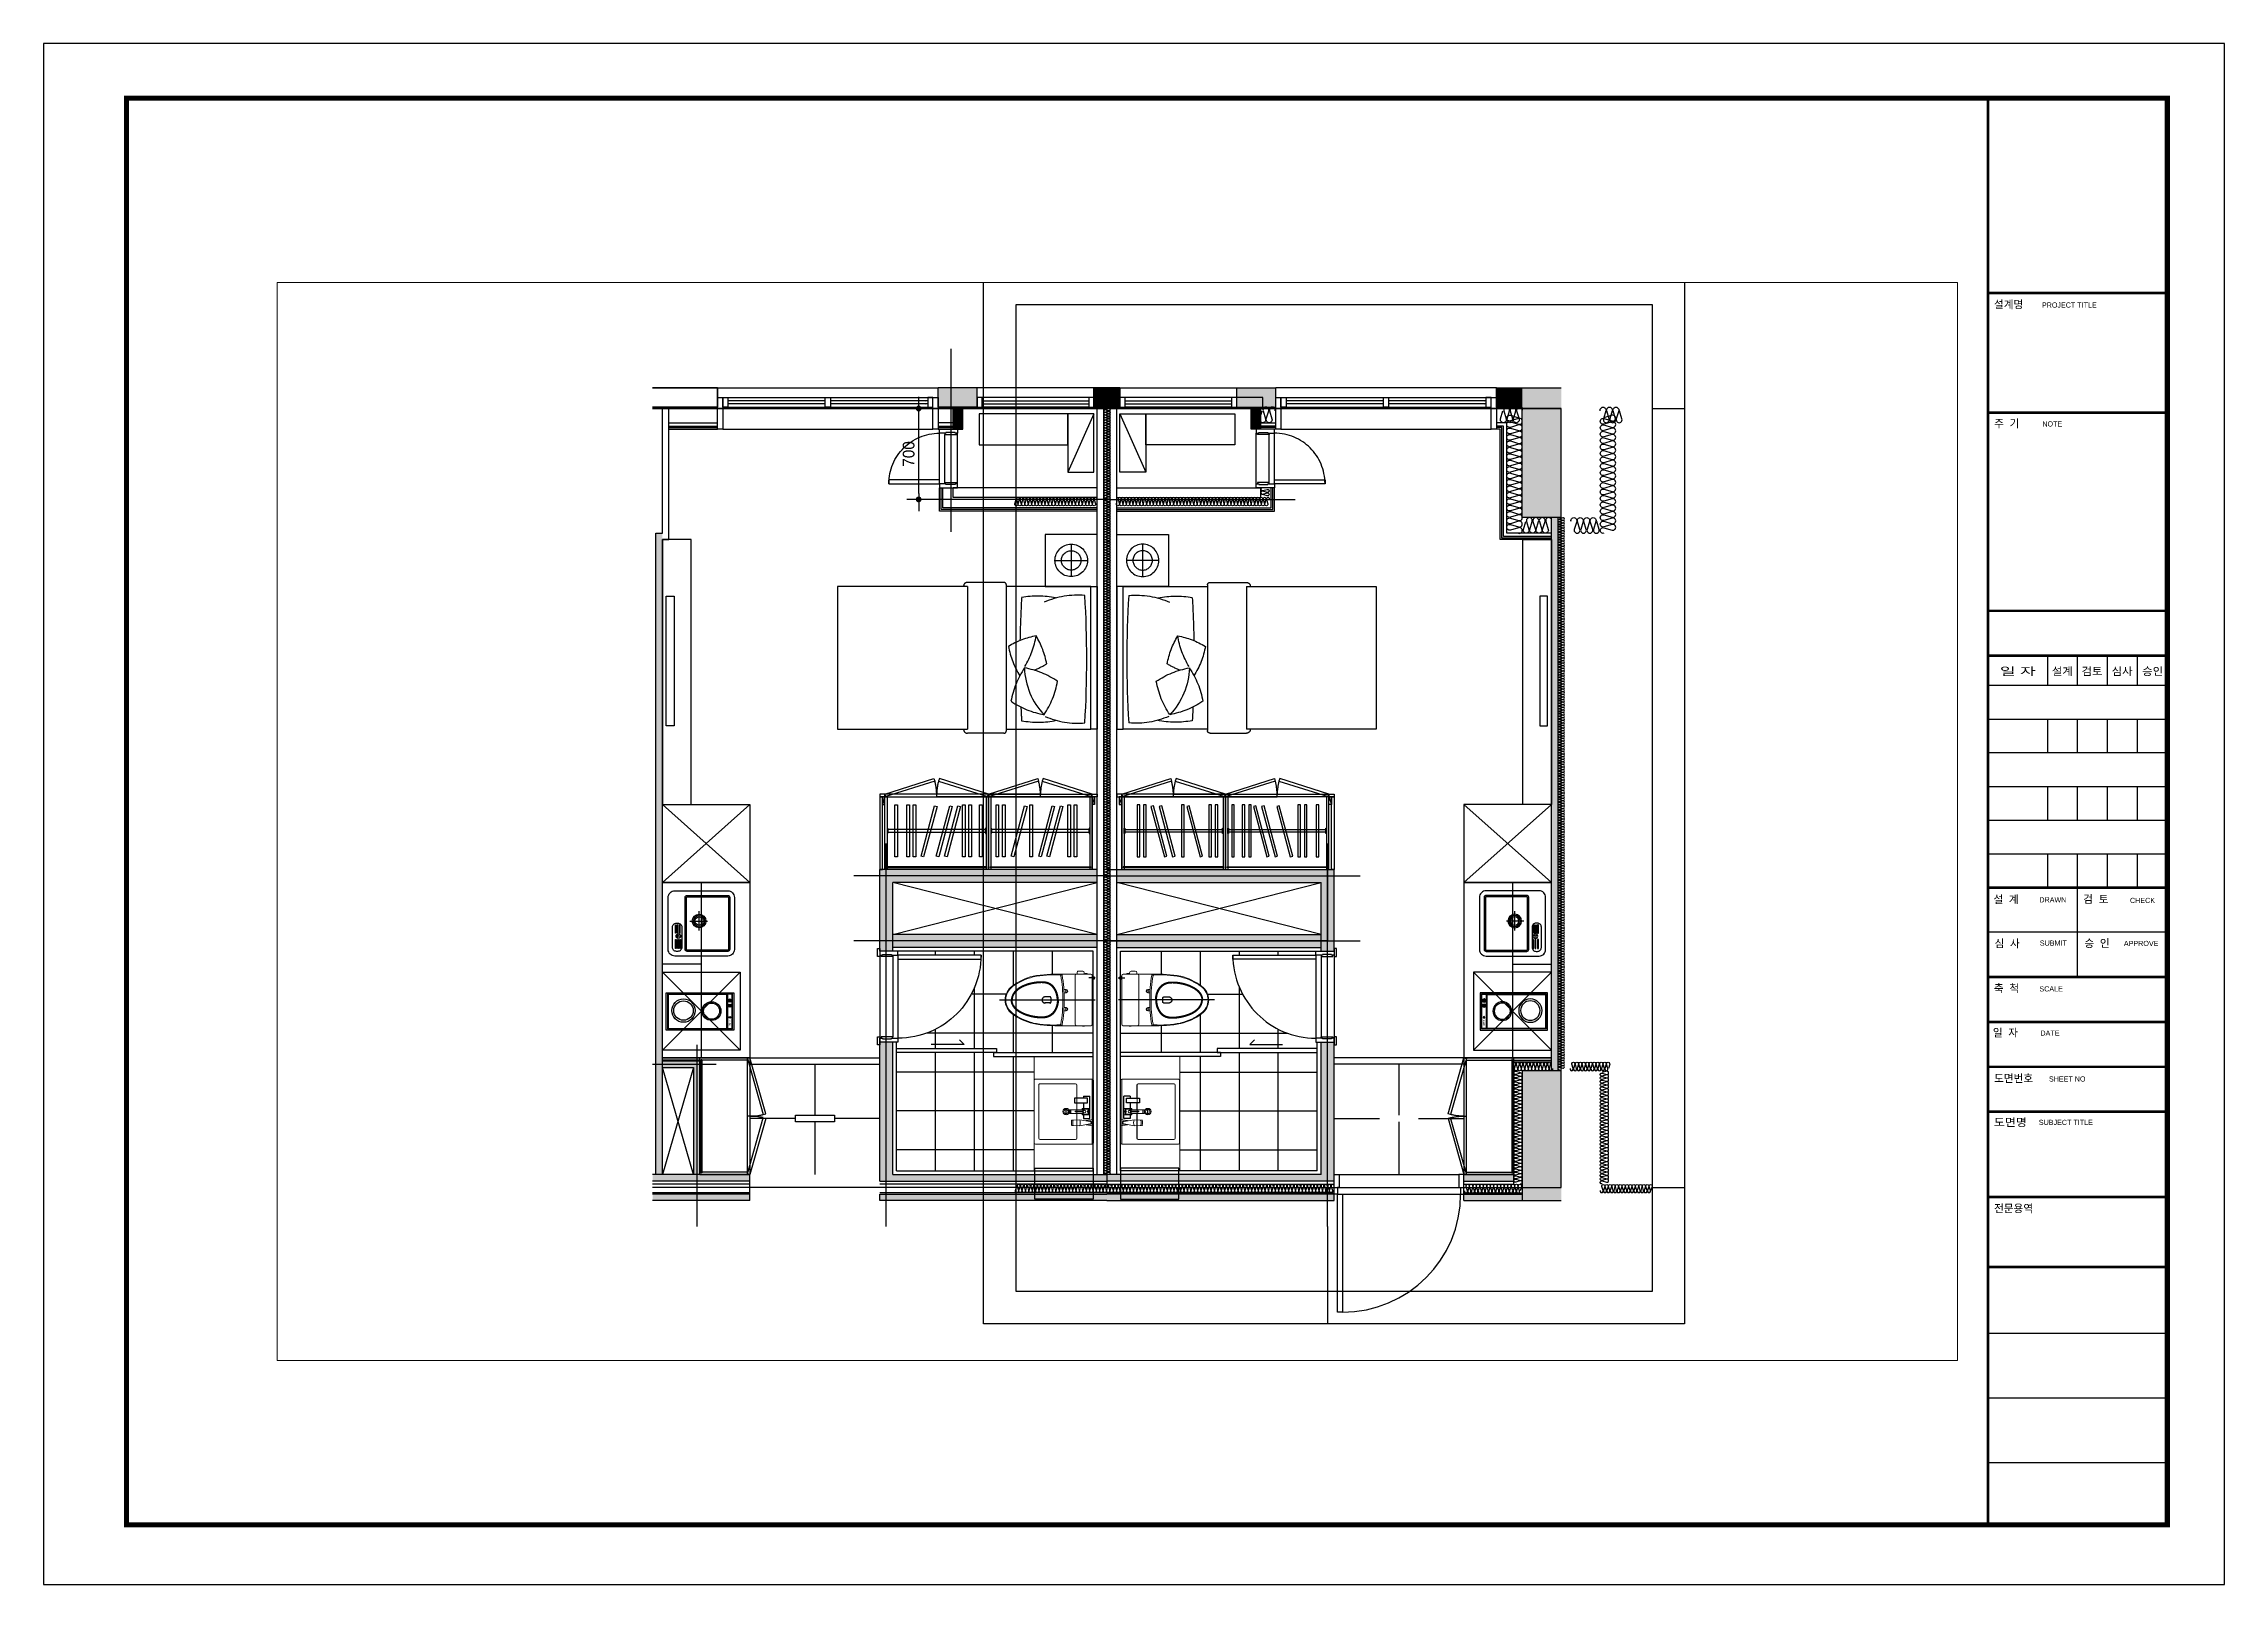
# Paper-space layout 'Layout1' of a CAD drawing. Header units: millimetres. Extents: x 0 to 420, y 0 to 297.
# The model-space entities are those that its viewports show. They can reach past a viewport. Long polylines and large blocks are cut down to what shows.
import ezdxf
from ezdxf.enums import TextEntityAlignment as Align

# ---------------------------------------------------------------- set-up
doc = ezdxf.new("R2010")
doc.units = ezdxf.units.MM
doc.header["$LTSCALE"] = 100
for name, pattern in [('CEN', [62, 60, -1, 0, -1]), ('CENTER', [2, 1.25, -0.25, 0.25, -0.25]), ('DASHED', [0.75, 0.5, -0.25]), ('H', [1.3, 0.8, -0.5]), ('H1', [0.75, 0.5, -0.25]), ('HID', [2.3, 1.5, -0.8]), ('HID2', [1, 0.5, -0.5]), ('HIDDEN', [2, 1, -1]), ('HIDENA', [2, 1.5, -0.5]), ('원본_지상4_7_10_13층 평면도$0$DASHDOT', [22, 20, -1, 0, -1])]:
    doc.linetypes.add(name, pattern=pattern)
doc.layers.get('DEFPOINTS').update_dxf_attribs({"color": 151})
for name, color, linetype in [('0-TILE', 8, 'Continuous'), ('06___PRT_AL_SURFS', 7, 'Continuous'), ('252', 252, 'Continuous'), ('A-SHEET$0$FORM', 7, 'Continuous'), ('AA-DWXM-WIND', 4, 'Continuous'), ('CEN', 1, 'CEN'), ('CENTER', 1, 'CENTER'), ('CO-FURB-DN', 6, 'Continuous'), ('DOOR', 7, 'Continuous'), ('drywall', 7, 'Continuous'), ('DS-F-FIN', 5, 'Continuous'), ('DS-F-KIT-FUR', 6, 'Continuous'), ('F', 6, 'Continuous'), ('F-DOOR-FRAME', 4, 'Continuous'), ('F-DOOROPEN', 7, 'Continuous'), ('F-FUR', 7, 'Continuous'), ('F-PAT', 251, 'Continuous'), ('FL-BATH', 12, 'Continuous'), ('FL-FUR m', 251, 'H'), ('HID', 4, 'HIDDEN'), ('ins', 9, 'Continuous'), ('open', 1, 'Continuous'), ('pattern box', 159, 'Continuous'), ('RXDIM', 1, 'Continuous'), ('SOL-251', 251, 'Continuous'), ('WAL', 2, 'Continuous'), ('경량복합패널', 3, 'Continuous'), ('단열재', 251, 'Continuous'), ('도각', 250, 'Continuous')]:
    doc.layers.add(name, color=color, linetype=linetype)
doc.layers.add('Defpoint', color=158, linetype='Continuous', plot=False)
doc.layers.add('오피스텔 전용면적', color=21, linetype='Continuous', plot=False)
doc.layers.add('dimension', color=124, linetype='Continuous', lineweight=15)
doc.layers.add('drawing', color=7, linetype='Continuous', lineweight=15)
doc.styles.add('A-SHEET$0$HY견고딕', font='H2GTRE.TTF')
doc.styles.add('A-SHEET$0$돋움', font='')
doc.styles.get("Standard").update_dxf_attribs({"font": ''})
doc.styles.add('울릉도L', font='', dxfattribs={"height": 3})
doc.styles.get('A-SHEET$0$돋움').set_extended_font_data('Dotum')
doc.styles.get('Standard').set_extended_font_data('HY울릉도L')
doc.styles.get('울릉도L').set_extended_font_data('HY울릉도L')
doc.dimstyles.new('NDIM', dxfattribs={"dimscale": 100, "dimtxt": 3, "dimasz": 1.5, "dimexe": 3, "dimexo": 2, "dimgap": 1, "dimtad": 1, "dimdec": 4, "dimdsep": 46, "dimlunit": 6, "dimtxsty": 'Standard', "dimblk1": '_RXDOT', "dimblk2": '_RXDOT', "dimsah": 1, "dimcen": 3, "dimdle": 3, "dimclrd": 11, "dimclre": 11, "dimclrt": 3, "dimadec": 0, "dimazin": 0, "dimtfac": 1, "dimtdec": 4, "dimtix": 1, "dimtmove": 2, "dimatfit": 3, "dimfxl": 1, "dimtolj": 1, "dimtzin": 0, "dimarcsym": 0})

psp = doc.layouts.get("Layout1")

msp = doc.modelspace()

# ---------------------------------------------------------------- blocks, each defined once
blk = doc.blocks.new('도면폼_1')
at = {"layer": 'A-SHEET$0$FORM', "linetype": 'Continuous'}
for p, q in [((385.98, 173.04), (385.98, 178.8)), ((391.74, 173.04), (391.74, 178.8)), ((397.5, 173.04), (397.5, 178.8)), ((403.26, 173.04), (403.26, 178.8)), ((409.01, 173.04), (374.46, 173.04)), ((409.01, 166.55), (374.46, 166.55)), ((385.98, 160.07), (385.98, 166.55)), ((391.74, 160.07), (391.74, 166.55)), ((397.5, 160.07), (397.5, 166.55)), ((403.26, 160.07), (403.26, 166.55)), ((409.01, 160.07), (374.46, 160.07)), ((409.01, 153.58), (374.46, 153.58)), ((385.98, 147.1), (385.98, 153.58)), ((391.74, 147.1), (391.74, 153.58)), ((397.5, 147.1), (397.5, 153.58)), ((403.26, 147.1), (403.26, 153.58)), ((409.01, 147.1), (374.46, 147.1)), ((409.01, 140.61), (374.46, 140.61)), ((385.98, 134.13), (385.98, 140.61)), ((391.74, 134.13), (391.74, 140.61)), ((397.5, 134.13), (397.5, 140.61)), ((403.26, 134.13), (403.26, 140.61)), ((391.74, 116.92), (391.74, 134.13)), ((409.01, 125.56), (374.46, 125.56)), ((374.46, 48.37), (409.01, 48.37)), ((374.46, 35.9), (409.01, 35.9)), ((374.46, 23.44), (409.01, 23.44))]:
    blk.add_line(p, q, dxfattribs=at)
at = {"layer": 'A-SHEET$0$FORM', "linetype": 'Continuous', "const_width": 0.998}
blk.add_lwpolyline([(15.97, 11.47), (409, 11.47), (409, 286.14), (15.97, 286.14)], close=True, dxfattribs=at)
at = {"layer": 'A-SHEET$0$FORM', "linetype": 'Continuous', "const_width": 0.499}
for points in [[(374.46, 10.97), (374.46, 285.67)], [(374.46, 248.64), (409.01, 248.64)], [(374.46, 225.59), (409.01, 225.59)], [(374.46, 187.44), (409.01, 187.44)], [(374.46, 178.8), (409.01, 178.8)], [(374.46, 134.13), (409.01, 134.13)], [(374.46, 116.92), (409.01, 116.92)], [(374.46, 108.28), (409.01, 108.28)], [(374.46, 99.64), (409.01, 99.64)], [(374.46, 90.99), (409.01, 90.99)], [(374.46, 74.59), (409.01, 74.59)], [(374.46, 61.09), (409.01, 61.09)]]:
    blk.add_lwpolyline(points, dxfattribs=at)
at = {"layer": 'Defpoint', "ltscale": 2}
blk.add_lwpolyline([(0, 0), (420, 0), (420, 296.65), (0, 296.65)], close=True, dxfattribs=at)
at = {"layer": 'A-SHEET$0$FORM', "linetype": 'Continuous'}
for s, height, style, p in [('설계명', 1.496, 'A-SHEET$0$돋움', (375.62, 245.68)), ('PROJECT TITLE', 0.9976, 'A-SHEET$0$돋움', (384.86, 245.82)), ('주  기', 1.496, 'A-SHEET$0$돋움', (375.66, 222.77)), ('NOTE', 0.998, 'A-SHEET$0$돋움', (384.94, 222.93)), ('설  계', 1.496, 'A-SHEET$0$돋움', (375.53, 131.13)), ('DRAWN', 0.998, 'A-SHEET$0$돋움', (384.37, 131.3)), ('검  토', 1.496, 'A-SHEET$0$돋움', (392.82, 131.17)), ('CHECK', 0.998, 'A-SHEET$0$돋움', (401.82, 131.18)), ('심  사', 1.496, 'A-SHEET$0$돋움', (375.75, 122.63)), ('SUBMIT', 0.998, 'A-SHEET$0$돋움', (384.45, 122.97)), ('승  인', 1.496, 'A-SHEET$0$돋움', (393.05, 122.69)), ('APPROVE', 0.998, 'A-SHEET$0$돋움', (400.64, 122.9)), ('축  척', 1.496, 'A-SHEET$0$돋움', (375.62, 114.02)), ('SCALE', 0.998, 'A-SHEET$0$돋움', (384.37, 114.16)), ('일  자', 1.496, 'A-SHEET$0$돋움', (375.41, 105.48)), ('DATE', 0.998, 'A-SHEET$0$돋움', (384.57, 105.64)), ('도면번호', 1.496, 'A-SHEET$0$돋움', (375.65, 96.68)), ('SHEET NO', 0.998, 'A-SHEET$0$돋움', (386.21, 96.81)), ('SUBJECT TITLE', 0.9976, 'A-SHEET$0$HY견고딕', (384.26, 88.45)), ('전문용역', 1.496, 'A-SHEET$0$돋움', (375.65, 71.63))]:
    blk.add_text(s, height=height, dxfattribs=dict(at, style=style)).set_placement(p)
at = {"layer": 'A-SHEET$0$FORM', "linetype": 'Continuous', "style": 'A-SHEET$0$돋움'}
for s, width, p, p2 in [('일 자', 1.424661, (376.76, 175.05), (383.68, 175.05)), ('설계', 0.969832, (386.76, 175.05), (390.79, 175.05)), ('검토', 0.969832, (392.48, 175.05), (396.52, 175.05)), ('심사', 0.969832, (398.28, 175.05), (402.31, 175.05)), ('승인', 0.969832, (404.18, 175.05), (408.21, 175.05)), ('도면명', 1.016014, (375.61, 88.21), (381.95, 88.21))]:
    blk.add_text(s, height=1.496, dxfattribs=dict(at, width=width)).set_placement(p, p2, align=Align.FIT)
blk = doc.blocks.new('fsd-1000')
at = {"layer": 'DOOR', "color": 9}
for p, q in [((965, 150), (15, 150)), ((950, 100), (30, 100))]:
    blk.add_line(p, q, dxfattribs=at)
at = {"layer": 'DOOR'}
blk.add_line((950, 0), (30, 0), dxfattribs=at)
blk.add_lwpolyline([(965, 1060), (965, 150), (925, 150), (925, 1060), (965, 1060)], dxfattribs=at)
for points in [[(-10, 150), (-10, 0), (30, 0), (30, 100), (15, 100), (15, 150)], [(990, 150), (990, 0), (950, 0), (950, 100), (965, 100), (965, 150)]]:
    blk.add_lwpolyline(points, close=True, dxfattribs=at)
at = {"layer": 'DOOR', "color": 9}
blk.add_arc((925, 150), 910, 90, 180, dxfattribs=at)
blk = doc.blocks.new('_RXDOT')
at = {"color": 0, "linetype": 'ByBlock'}
blk.add_line((-1, 0), (2, 0), dxfattribs=at)
at = {"color": 0, "linetype": 'ByBlock', "const_width": 0.5}
blk.add_lwpolyline([(-0.25, 0, 1), (0.25, 0, 1)], format="xyb", close=True, dxfattribs=at)
blk = doc.blocks.new('*D17')
at = {"layer": 'DEFPOINTS', "color": 0, "transparency": 16777216}
for p in [(15863407, -4838632), (15863907, -4838632), (15863907, -4839332)]:
    blk.add_point(p, dxfattribs=at)
at = {"layer": 'RXDIM', "color": 7, "lineweight": -2, "transparency": 16777216}
for p, q in [((15863847, -4838632), (15863317, -4838632)), ((15863407, -4839287), (15863407, -4838677)), ((15863847, -4839332), (15863317, -4839332))]:
    blk.add_line(p, q, dxfattribs=at)
at = {"layer": 'RXDIM', "color": 7, "lineweight": -2, "transparency": 16777216, "xscale": 45, "yscale": 45, "zscale": 45}
for p, rotation in [((15863407, -4838632), 90), ((15863407, -4839332), 270)]:
    blk.add_blockref('_RXDOT', p, dxfattribs=dict(at, rotation=rotation))
at = {"layer": 'RXDIM', "color": 3, "transparency": 16777216, "insert": (15863330, -4838982), "char_height": 90, "attachment_point": 5, "rotation": 90}
blk.add_mtext('\\A1;700', dxfattribs=at)
blk = doc.blocks.new('insul1')
blk.add_lwpolyline([(0, 0.25, 1.344031), (0.35, 0.25), (0.2, 0.75, -1.344031), (0.55, 0.75), (0.4, 0.25)], format="xyb")
blk = doc.blocks.new('신발장')
at = {"layer": 'F-FUR', "color": 6, "linetype": 'ByBlock'}
for p, q in [((0, 0), (-385, 0)), ((0, 0), (0, -900)), ((-365, -18), (0, -18)), ((-385, -450), (-365, -450)), ((290, -900), (-385, -900)), ((-365, -882), (290, -882)), ((290, -882), (290, -900))]:
    blk.add_line(p, q, dxfattribs=at)
at = {"layer": 'F-FUR', "color": 6, "linetype": 'H1', "ltscale": 0.5}
for points in [[(-385, 0), (-366, -5), (-487, -438), (-506, -433)], [(-385, -900), (-366, -895), (-487, -462), (-506, -467)]]:
    blk.add_lwpolyline(points, close=True, dxfattribs=at)
at = {"layer": 'F-FUR', "color": 6, "linetype": 'ByBlock'}
for points in [[(-385, 0), (-365, 0), (-365, -900), (-385, -900)], [(-15, -13), (-10, -13), (-10, -887), (-15, -887)]]:
    blk.add_lwpolyline(points, close=True, dxfattribs=at)
at = {"layer": 'F-FUR', "color": 6, "linetype": 'H1', "ltscale": 0.5}
for centre, start, end in [((-385, 0), 256.9527, 270), ((-385, -900), 90, 103.0473)]:
    blk.add_arc(centre, 450, start, end, dxfattribs=at)
blk = doc.blocks.new('PW17')
at = {"layer": 'AA-DWXM-WIND'}
for p, q in [((-770, 245), (850, 245)), ((-770, 170), (810, 170))]:
    blk.add_line(p, q, dxfattribs=at)
at = {"layer": 'AA-DWXM-WIND', "color": 5}
for p, q in [((-20, 220), (-770, 220)), ((-20, 196), (-770, 196)), ((770, 220), (20, 220)), ((770, 196), (20, 196)), ((755, 213), (755, 213)), ((755, 189), (755, 189))]:
    blk.add_line(p, q, dxfattribs=at)
at = {"layer": 'AA-DWXM-WIND', "color": 8}
blk.add_line((-810, 0), (810, 0), dxfattribs=at)
at = {"layer": 'AA-DWXM-WIND'}
for points in [[(-810, 0), (-850, 0), (-850, 245), (-810, 245)], [(-810, 230), (-810, 230), (-810, 245), (-770, 245), (-770, 170), (-810, 170), (-810, 182), (-810, 182)], [(-20, 230), (-20, 230), (-20, 245), (20, 245), (20, 170), (-20, 170), (-20, 182), (-20, 182)], [(810, 230), (810, 230), (810, 245), (770, 245), (770, 170), (810, 170), (810, 182), (810, 182)], [(850, 0), (810, 0), (810, 245), (850, 245)]]:
    blk.add_lwpolyline(points, close=True, dxfattribs=at)
blk = doc.blocks.new('AG9')
at = {"layer": 'AA-DWXM-WIND'}
for p, q in [((860, 75), (40, 75)), ((860, 0), (40, 0))]:
    blk.add_line(p, q, dxfattribs=at)
at = {"layer": 'AA-DWXM-WIND', "color": 5}
for p, q in [((40, 49), (860, 49)), ((40, 25), (860, 25))]:
    blk.add_line(p, q, dxfattribs=at)
at = {"layer": 'AA-DWXM-WIND'}
for points in [[(40, 60), (40, 60), (40, 75), (0, 75), (0, 0), (40, 0), (40, 12), (40, 12)], [(900, 60), (900, 60), (900, 75), (860, 75), (860, 0), (900, 0), (900, 12), (900, 12)]]:
    blk.add_lwpolyline(points, close=True, dxfattribs=at)
blk = doc.blocks.new('A$C5D2401DF')
at = {"layer": 'FL-FUR m', "color": 9}
for p, q in [((2172, 1700), (2422, 1700)), ((2297, 1825), (2297, 1575)), ((1778, 1530), (1497, 1530)), ((1497, 1500), (1497, 400)), ((1797, 1511), (1797, 389)), ((1778, 370), (1497, 370))]:
    blk.add_line(p, q, dxfattribs=at)
for points in [[(2497, 1500), (2497, 1900), (2097, 1900), (2097, 1500), (2497, 1500)], [(1497, 1500), (497, 1500)], [(497, 1500), (497, 400), (1497, 400)], [(1797, 400), (2447, 400), (2447, 1500), (1797, 1500)]]:
    blk.add_lwpolyline(points, dxfattribs=at)
blk.add_lwpolyline([(2447, 400), (2447, 1500), (2497, 1500), (2497, 400)], close=True, dxfattribs=at)
for radius in [125, 75]:
    blk.add_circle((2297, 1700), radius, dxfattribs=at)
for centre, radius, start, end in [((1496, 1503), 27.5, 87.3252, 185.2996), ((1778, 1511), 19.5, 0, 90), ((10010, 939), 8109, 176.6488, 178.9814), ((2039, 747), 678, 78.2454, 100.5709), ((2348, 771), 661, 85.2578, 113.0661), ((-5692, 939), 8109, 356.5301, 3.4699), ((2140, 501), 628, 100.3369, 121.339), ((2441, 1153), 638, 190.3935, 212.3303), ((1379, 1223), 656, 328.7318, 350.9404), ((1481, 788), 638, 10.3935, 31.2824), ((2488, 499), 665, 145.8861, 169.9439), ((2478, 887), 541, 181.5211, 223.8303), ((1824, 227), 655, 55.8051, 80.0249), ((1782, 1440), 628, 291.3638, 301.339), ((1537, 885), 665, 325.8861, 349.9439), ((2202, 1157), 655, 235.8051, 260.0249), ((10010, 939), 8109, 182.6043, 183.3515), ((1496, 397), 27.5, 174.7004, 272.6748), ((1778, 389), 19.5, 270, 0.0029), ((2041, 1159), 705, 259.6741, 281.6159), ((2349, 1078), 632, 246.4309, 274.8797)]:
    blk.add_arc(centre, radius, start, end, dxfattribs=at)
blk = doc.blocks.new('FB-013')
at = {"layer": 'CO-FURB-DN', "color": 251}
for p, q in [((10, 510), (10, 10)), ((278, 510), (10, 510)), ((278, 10), (278, 510)), ((10, 50), (278, 50)), ((10, 10), (278, 10)), ((187, 41), (187, 22)), ((190, 41), (190, 22)), ((226, 41), (226, 22)), ((229, 41), (229, 22))]:
    blk.add_line(p, q, dxfattribs=at)
at = {"layer": 'CO-FURB-DN'}
blk.add_lwpolyline([(0, 520), (288, 520), (288, 0), (0, 0)], close=True, dxfattribs=at)
at = {"layer": 'CO-FURB-DN', "color": 251}
for points in [[(13, 505), (13, 54), (275, 54), (275, 505)], [(12, 47), (12, 13), (276, 13), (276, 47)]]:
    blk.add_lwpolyline(points, close=True, dxfattribs=at)
for centre, radius in [((150, 387), 89.9), ((150, 387), 74.9), ((146, 171), 72), ((146, 171), 62), ((98, 30), 5.86), ((188, 31), 12.5), ((188, 31), 9.52), ((227, 31), 12.5), ((227, 31), 9.52)]:
    blk.add_circle(centre, radius, dxfattribs=at)
at = {"layer": 'CO-FURB-DN', "color": 251, "style": '울릉도L'}
blk.add_text('Miele', height=15, dxfattribs=at).set_placement((29, 23))
blk = doc.blocks.new('A$C1BC22188')
at = {"layer": 'DS-F-KIT-FUR', "elevation": 0}
blk.add_lwpolyline([(0, 520), (288, 520), (288, 0), (0, 0)], close=True, dxfattribs=at)
at = {"layer": 'DS-F-KIT-FUR'}
blk.add_blockref('FB-013', (0, 0, 0), dxfattribs=at)
blk = doc.blocks.new('A$C57C70A5E')
at = {"layer": 'DS-F-KIT-FUR'}
blk.add_lwpolyline([(51, 510), (452, 510, -0.414214), (503, 459), (503, 51, -0.414214), (452, 0), (51, 0, -0.414214), (0, 51), (0, 459, -0.414214)], format="xyb", close=True, dxfattribs=at)
at = {"layer": 'F-PAT'}
for p, q in [((270, 343), (270, 207)), ((198, 272), (346, 272))]:
    blk.add_line(p, q, dxfattribs=at)
for points in [[(67, 477), (223, 477, -0.414214), (253, 446), (253, 436, -0.414214), (223, 405), (67, 405, -0.414214), (36, 436), (36, 446, -0.414214)], [(51, 380), (452, 380, -0.414214), (467, 364), (467, 51, -0.414214), (452, 36), (51, 36, -0.414214), (36, 51), (36, 364, -0.414214)], [(51, 369), (452, 369, -0.414214), (457, 364), (457, 51, -0.414214), (452, 46), (51, 46, -0.414214), (46, 51), (46, 364, -0.414214)]]:
    blk.add_lwpolyline(points, format="xyb", close=True, dxfattribs=at)
for points in [[(57, 454), (128, 454), (128, 448), (57, 448)], [(57, 435), (128, 435), (128, 430), (57, 430)], [(57, 420), (128, 420), (128, 415), (57, 415)], [(176, 454), (240, 454), (240, 448), (176, 448)], [(240, 438), (176, 438), (176, 433), (240, 433)], [(240, 423), (176, 423), (176, 418), (240, 418)]]:
    blk.add_lwpolyline(points, close=True, dxfattribs=at)
for centre, radius in [((153, 432), 17.4), ((153, 432), 7.18), ((270, 272), 52.3), ((270, 272), 42.1), ((270, 272), 31.8)]:
    blk.add_circle(centre, radius, dxfattribs=at)
blk = doc.blocks.new('A$C6E0926A6')
at = {"layer": 'DS-F-KIT-FUR', "color": 8, "linetype": 'HID'}
for p, q in [((0, 600), (600, 0)), ((600, 600), (0, 0))]:
    blk.add_line(p, q, dxfattribs=at)
blk.add_lwpolyline([(600, 0), (0, 0), (0, 600), (600, 600)], close=True, dxfattribs=at)
blk = doc.blocks.new('kkkccchhh')
at = {"layer": 'DS-F-KIT-FUR', "color": 1, "linetype": 'CENTER', "ltscale": 3}
for p, q in [((15875981, -5084588), (15875306, -5085188)), ((15875306, -5084588), (15875981, -5085188)), ((15875981, -5084588), (15875306, -5085188)), ((15875306, -5084588), (15875981, -5085188))]:
    blk.add_line(p, q, dxfattribs=at)
at = {"layer": 'DS-F-KIT-FUR', "linetype": 'HIDENA', "ltscale": 0.1}
blk.add_line((15875681, -5085188, 0), (15875681, -5086538, 0), dxfattribs=at)
at = {"layer": 'DS-F-KIT-FUR', "linetype": 'HID'}
blk.add_line((15875681, -5085818, 0), (15875981, -5085818, 0), dxfattribs=at)
blk.add_line((15875681, -5085818, 0), (15875981, -5085818, 0), dxfattribs=at)
at = {"layer": 'F-FUR', "color": 6, "linetype": 'H1', "ltscale": 0.5}
for points in [[(15875306, -5085188), (15875981, -5085188), (15875981, -5084588), (15875306, -5084588)], [(15875306, -5085188), (15875981, -5085188), (15875981, -5084588), (15875306, -5084588)], [(15875306, -5086538), (15875981, -5086538), (15875981, -5085188), (15875306, -5085188)]]:
    blk.add_lwpolyline(points, close=True, dxfattribs=at)
at = {"layer": 'F-PAT', "extrusion": (0, 0, -1), "zscale": -1, "rotation": 90}
for name, p in [('A$C57C70A5E', (-15875426, -5085755, 0)), ('A$C57C70A5E', (-15875426, -5085755, 0)), ('A$C1BC22188', (-15875431, -5086325, 0)), ('A$C1BC22188', (-15875431, -5086325, 0))]:
    blk.add_blockref(name, p, dxfattribs=at)
at = {"layer": 'F-PAT', "linetype": 'HIDDEN', "extrusion": (0, 0, -1), "zscale": -1}
blk.add_blockref('A$C6E0926A6', (-15875981, -5086479, 0), dxfattribs=at)
blk = doc.blocks.new('A$C362A2A79')
at = {"layer": 'CENTER', "ltscale": 30}
for p, q in [((739, 222, 0), (0, 222, 0)), ((2, 52, 0), (49, 52, 0))]:
    blk.add_line(p, q, dxfattribs=at)
at = {"layer": 'dimension'}
blk.add_line((15, 63, 0), (15, 40, 0), dxfattribs=at)
at = {"layer": 'drawing'}
for p, q in [((25, 34, 0), (25, 410, 0)), ((35, 420, 0), (146, 420, 0)), ((83, 424, 0), (85, 425, 0)), ((83, 420, 0), (83, 424, 0)), ((83, 424, 0), (98, 424, 0)), ((83, 420, 0), (98, 420, 0)), ((85, 425, 0), (97, 425, 0)), ((97, 425, 0), (98, 424, 0)), ((98, 420, 0), (98, 424, 0)), ((146, 420, 0), (313, 420, 0)), ((156, 34, 0), (156, 410, 0)), ((225, 306, 0), (242, 306, 0)), ((225, 281, 0), (241, 281, 0)), ((17, 62, 0), (15, 62, 0)), ((17, 41, 0), (15, 41, 0)), ((17, 56, 0), (25, 56, 0)), ((17, 48, 0), (25, 48, 0)), ((20, 59, 0), (20, 52, 0)), ((20, 44, 0), (20, 52, 0)), ((35, 24, 0), (146, 24, 0)), ((63, 24, 0), (78, 24, 0)), ((63, 24, 0), (63, 20, 0)), ((63, 20, 0), (78, 20, 0)), ((63, 20, 0), (65, 19, 0)), ((65, 19, 0), (77, 19, 0)), ((77, 19, 0), (78, 20, 0)), ((78, 24, 0), (78, 20, 0)), ((85, 24, 0), (141, 24, 0)), ((85, 12, 0), (85, 24, 0)), ((97, 0, 0), (129, 0, 0)), ((141, 12, 0), (141, 24, 0)), ((146, 24, 0), (317, 24, 0)), ((225, 166, 0), (241, 166, 0)), ((225, 141, 0), (242, 141, 0))]:
    blk.add_line(p, q, dxfattribs=at)
at = {"layer": 'drawing', "elevation": 0}
for points in [[(240, 222, -0.049875), (256, 414, -0.344083), (261, 418, -0.064883), (479, 404, -0.101744), (640, 329, -0.233981), (695, 222)], [(240, 222, 0.049883), (256, 30, 0.344083), (261, 26, 0.064884), (479, 39, 0.101744), (640, 115, 0.233981), (695, 222)]]:
    blk.add_lwpolyline(points, format="xyb", dxfattribs=at)
at = {"layer": 'drawing'}
for centre in [(225, 293, 0), (225, 154, 0)]:
    blk.add_circle(centre, 7.46, dxfattribs=at)
for centre, radius, start, end in [((35, 410, 0), 10, 90, 180), ((146, 410, 0), 10, 0, 90), ((1207, 236, 0), 957, 169.6009, 180.8708), ((271, 408, 0), 5, 92.9291, 169.6594), ((318, -426, 0), 841, 79.0041, 93.2245), ((367, -47, 0), 459, 53.9112, 76.0092), ((225, 293, 0), 12.5, 90, 270), ((1207, 207, 0), 957, 179.129, 190.4009), ((560, 220, 0), 130, 0.6887, 53.3452), ((560, 223, 0), 130, 306.6548, 359.3113), ((17, 59, 0), 3.06, 0, 79.0464), ((17, 44, 0), 3.06, 280.9536, 0), ((35, 34, 0), 10, 180, 270), ((97, 12, 0), 12, 180, 270), ((129, 12, 0), 12, 270, 0), ((146, 34, 0), 10, 270, 0), ((225, 154, 0), 12.5, 90, 270), ((271, 35, 0), 5, 190.3406, 267.0709), ((318, 870, 0), 841, 266.7663, 280.9869), ((367, 490, 0), 459, 283.9908, 306.0888)]:
    blk.add_arc(centre, radius, start, end, dxfattribs=at)
at = {"layer": 'HID'}
for p, q in [((350, 245, 0), (388, 245, 0)), ((350, 245, 0), (388, 245, 0)), ((350, 198, 0), (388, 198, 0)), ((350, 198, 0), (388, 198, 0)), ((15, 58, 0), (5, 58, 0)), ((5, 58, 0), (5, 46, 0)), ((5, 46, 0), (15, 46, 0))]:
    blk.add_line(p, q, dxfattribs=at)
for centre, radius, start, end in [((426, 221, 0), 86.2, 168.5807, 190.7683), ((426, 221, 0), 86.2, 168.5807, 190.7683), ((350, 207, 0), 8.82, 190.7683, 270), ((350, 207, 0), 8.82, 190.7683, 270), ((350, 237, 0), 8.82, 90, 168.5807), ((350, 237, 0), 8.82, 90, 168.5807), ((387, 222, 0), 23.7, 270.7437, 89.2563), ((387, 222, 0), 23.7, 270.7437, 89.2563)]:
    blk.add_arc(centre, radius, start, end, dxfattribs=at)
for points, degree in [([(292, 222, 0), (291, 333, 0), (391, 409, 0), (395, 315, 0), (451, 388, 0), (602, 343, 0), (641, 276, 0), (642, 222, 0)], 7), ([(292, 222, 0), (291, 333, 0), (391, 409, 0), (395, 315, 0), (451, 388, 0), (602, 343, 0), (641, 276, 0), (642, 222, 0)], 7), ([(327, 329, 0), (348, 350, 0), (372, 361, 0), (396, 364, 0), (428, 362, 0), (459, 359, 0), (487, 353, 0), (510, 346, 0)], 7), ([(327, 329, 0), (348, 350, 0), (372, 361, 0), (396, 364, 0), (428, 362, 0), (459, 359, 0), (487, 353, 0), (510, 346, 0)], 7), ([(510, 346, 0), (533, 340, 0), (556, 332, 0), (578, 321, 0), (598, 308, 0), (615, 291, 0)], 5), ([(510, 346, 0), (533, 340, 0), (556, 332, 0), (578, 321, 0), (598, 308, 0), (615, 291, 0)], 5), ([(286, 222, 0), (286, 250, 0), (293, 281, 0), (307, 308, 0), (327, 329, 0)], 4), ([(286, 222, 0), (286, 250, 0), (293, 281, 0), (307, 308, 0), (327, 329, 0)], 4), ([(286, 222, 0), (286, 194, 0), (293, 163, 0), (307, 135, 0), (327, 115, 0)], 4), ([(286, 222, 0), (286, 194, 0), (293, 163, 0), (307, 135, 0), (327, 115, 0)], 4), ([(292, 222, 0), (291, 111, 0), (391, 35, 0), (395, 128, 0), (451, 55, 0), (602, 101, 0), (641, 168, 0), (642, 222, 0)], 7), ([(292, 222, 0), (291, 111, 0), (391, 35, 0), (395, 128, 0), (451, 55, 0), (602, 101, 0), (641, 168, 0), (642, 222, 0)], 7), ([(615, 291, 0), (626, 280, 0), (635, 267, 0), (642, 253, 0), (646, 238, 0), (646, 222, 0)], 5), ([(615, 291, 0), (626, 280, 0), (635, 267, 0), (642, 253, 0), (646, 238, 0), (646, 222, 0)], 5), ([(615, 153, 0), (626, 164, 0), (635, 177, 0), (642, 191, 0), (646, 206, 0), (646, 222, 0)], 5), ([(615, 153, 0), (626, 164, 0), (635, 177, 0), (642, 191, 0), (646, 206, 0), (646, 222, 0)], 5), ([(327, 115, 0), (348, 94, 0), (372, 83, 0), (396, 80, 0), (428, 82, 0), (459, 85, 0), (487, 91, 0), (510, 97, 0)], 7), ([(327, 115, 0), (348, 94, 0), (372, 83, 0), (396, 80, 0), (428, 82, 0), (459, 85, 0), (487, 91, 0), (510, 97, 0)], 7), ([(510, 97, 0), (533, 104, 0), (556, 112, 0), (578, 123, 0), (598, 136, 0), (615, 153, 0)], 5), ([(510, 97, 0), (533, 104, 0), (556, 112, 0), (578, 123, 0), (598, 136, 0), (615, 153, 0)], 5)]:
    blk.add_open_spline(points, degree=degree, dxfattribs=at)
blk = doc.blocks.new('SE')
at = {"layer": 'CENTER'}
blk.add_line((1007404, 586526), (1007448, 586526), dxfattribs=at)
at = {"layer": 'drawing'}
for p, q in [((1007176, 586726), (1007676, 586726)), ((1007176, 586726), (1007176, 586290)), ((1007186, 586736), (1007666, 586736)), ((1007676, 586726), (1007676, 586290)), ((1007412, 586554), (1007412, 586655)), ((1007412, 586554), (1007440, 586554)), ((1007440, 586554), (1007440, 586655)), ((1007186, 586280), (1007666, 586280))]:
    blk.add_line(p, q, dxfattribs=at)
at = {"layer": 'drawing', "color": 9}
for p, q in [((1007211, 586599), (1007211, 586326)), ((1007221, 586609), (1007630, 586609)), ((1007640, 586599), (1007640, 586326)), ((1007221, 586316), (1007630, 586316))]:
    blk.add_line(p, q, dxfattribs=at)
at = {"layer": 'drawing', "color": 8}
for p, q in [((1007412, 586655), (1007423, 586655)), ((1007423, 586655), (1007423, 586596)), ((1007429, 586596), (1007423, 586596)), ((1007429, 586655), (1007429, 586596)), ((1007429, 586655), (1007440, 586655))]:
    blk.add_line(p, q, dxfattribs=at)
at = {"layer": 'drawing'}
blk.add_lwpolyline([(1007412, 586650), (1007400, 586650), (1007400, 586701), (1007451, 586701), (1007451, 586650), (1007440, 586650)], dxfattribs=at)
at = {"layer": 'drawing', "color": 8}
blk.add_lwpolyline([(1007412, 586655), (1007405, 586655), (1007405, 586696), (1007446, 586696), (1007446, 586655), (1007440, 586655)], dxfattribs=at)
at = {"layer": 'drawing'}
for centre, radius, start, end in [((1007186, 586726), 10.1, 90, 180), ((1007666, 586726), 10.1, 0, 90), ((1007426, 586526), 25, 90.068, 269.932), ((1007426, 586526), 25, 270.068, 89.932), ((1007186, 586290), 10.1, 180, 270), ((1007666, 586290), 10.1, 270, 0)]:
    blk.add_arc(centre, radius, start, end, dxfattribs=at)
at = {"layer": 'drawing', "color": 9}
for centre, start, end in [((1007221, 586599), 90, 180), ((1007630, 586599), 0, 90), ((1007221, 586326), 180, 270), ((1007630, 586326), 270, 0)]:
    blk.add_arc(centre, 10.1, start, end, dxfattribs=at)
at = {"layer": 'drawing', "color": 8}
for start, end in [(90.1, 269.9), (270.1, 89.9)]:
    blk.add_arc((1007426, 586526), 17, start, end, dxfattribs=at)
blk = doc.blocks.new('A$C57785592')
at = {"color": 7, "linetype": 'Continuous'}
for p, q in [((26, 196), (26, 369)), ((75, 369), (75, 354)), ((75, 318), (75, 275)), ((75, 224), (75, 196))]:
    blk.add_line(p, q, dxfattribs=at)
blk.add_lwpolyline([(145, 318), (45, 318), (45, 354), (145, 354)], close=True, dxfattribs=at)
at = {"layer": '06___PRT_AL_SURFS', "color": 7, "linetype": 'Continuous'}
for p, q in [((75, 369), (26, 369)), ((75, 196), (26, 196))]:
    blk.add_line(p, q, dxfattribs=at)
at = {"layer": 'CENTER'}
blk.add_line((210, 228), (210, 272), dxfattribs=at)
at = {"layer": 'drawing'}
for p, q in [((0, 10), (0, 490)), ((10, 0), (10, 500)), ((10, 500), (445, 500)), ((455, 10), (455, 490)), ((54, 181), (0, 188)), ((27, 174), (104, 187)), ((29, 176), (38, 176)), ((54, 181), (54, 178)), ((172, 264), (76, 264)), ((172, 236), (76, 236)), ((163, 185), (105, 187)), ((172, 236), (172, 264)), ((54, 147), (0, 140)), ((10, 0), (445, 0)), ((27, 155), (104, 141)), ((27, 152), (38, 153)), ((54, 150), (54, 147)), ((163, 143), (105, 141))]:
    blk.add_line(p, q, dxfattribs=at)
at = {"layer": 'drawing', "color": 9}
for p, q in [((126, 354), (126, 454)), ((136, 464), (410, 464)), ((420, 45), (420, 454)), ((126, 264), (126, 318)), ((126, 45), (126, 236)), ((136, 35), (410, 35))]:
    blk.add_line(p, q, dxfattribs=at)
at = {"layer": 'drawing'}
blk.add_lwpolyline([(76, 236), (76, 224), (26, 224), (26, 275), (76, 275), (76, 264)], dxfattribs=at)
for centre, radius in [((38, 250), 8), ((68, 250), 10)]:
    blk.add_circle(centre, radius, dxfattribs=at)
for centre, radius, start, end in [((10, 490), 10.1, 90, 180), ((445, 490), 10.1, 0, 90), ((27, 164), 12.5, 78.9199, 270), ((27, 164), 9.53, 90, 270), ((176, 164), 75.4, 163.1751, 196.4862), ((104, 184), 3, 86.2839, 93.2263), ((151, 180), 5, 14.6961, 86.2839), ((40, 164), 118, 351.4667, 8.5333), ((163, 180), 5, 14.6961, 86.2839), ((56, 164), 113, 351.2893, 8.7107), ((210, 250), 25, 0.068, 179.932), ((210, 250), 25, 180.068, 359.932), ((10, 10), 10.1, 180, 270), ((104, 144), 3, 266.7737, 273.7161), ((151, 148), 5, 273.7161, 345.3039), ((163, 148), 5, 273.7161, 345.3039), ((445, 10), 10.1, 270, 0)]:
    blk.add_arc(centre, radius, start, end, dxfattribs=at)
at = {"layer": 'drawing', "color": 9}
for centre, start, end in [((136, 454), 90, 180), ((410, 454), 0, 90), ((136, 45), 180, 270), ((410, 45), 270, 0)]:
    blk.add_arc(centre, 10.1, start, end, dxfattribs=at)
at = {"layer": 'drawing', "color": 8}
for start, end in [(0.1, 179.9), (180.1, 359.9)]:
    blk.add_arc((210, 250), 17, start, end, dxfattribs=at)
blk = doc.blocks.new('DOOR700')
at = {"layer": 'F-DOOR-FRAME', "elevation": 0}
for points in [[(-660, 0), (-720, 0), (-720, -18), (-660, -18)], [(-670, 10), (-670, 20), (-675, 20), (-675, 90), (-670, 90), (-670, 100), (-660, 100), (-660, 10)], [(-30, 10), (-30, 20), (-25, 20), (-25, 90), (-30, 90), (-30, 100), (-40, 100), (-40, 10)]]:
    blk.add_lwpolyline(points, close=True, dxfattribs=at)
at = {"layer": 'F-DOOR-FRAME'}
for points in [[(-670, 90), (-670, 140), (-700, 140), (-700, 0), (-670, 0), (-670, 20), (-675, 20), (-675, 90)], [(20, 0), (-40, 0), (-40, -18), (20, -18)], [(-30, 90), (-30, 140), (0, 140), (0, 0), (-30, 0), (-30, 20), (-25, 20), (-25, 90)]]:
    blk.add_lwpolyline(points, close=True, dxfattribs=at)
at = {"layer": 'F-DOOROPEN', "color": 7}
blk.add_lwpolyline([(-30, 780), (-30, 140), (-60, 140), (-60, 780)], close=True, dxfattribs=at)
at = {"layer": 'F-DOOROPEN', "color": 1, "linetype": '원본_지상4_7_10_13층 평면도$0$DASHDOT', "ltscale": 800}
blk.add_arc((-30, 140), 640, 90, 180, dxfattribs=at)
at = {"layer": 'pattern box', "linetype": 'ByBlock'}
for p, q in [((-60, 140), (-670, 140)), ((-40, 100), (-660, 100)), ((-40, 0), (-660, 0))]:
    blk.add_line(p, q, dxfattribs=at)
blk = doc.blocks.new('DOOR450')
at = {"layer": 'F-DOOR-FRAME'}
for points in [[(30, 90), (30, 140), (0, 140), (0, 0), (30, 0), (30, 20), (25, 20), (25, 90)], [(420, 90), (420, 140), (450, 140), (450, 0), (420, 0), (420, 20), (425, 20), (425, 90)]]:
    blk.add_lwpolyline(points, close=True, dxfattribs=at)
at = {"layer": 'F-DOOR-FRAME', "elevation": 0}
for points in [[(30, 10), (30, 20), (25, 20), (25, 90), (30, 90), (30, 100), (40, 100), (40, 10)], [(420, 10), (420, 20), (425, 20), (425, 90), (420, 90), (420, 100), (410, 100), (410, 10)]]:
    blk.add_lwpolyline(points, close=True, dxfattribs=at)
at = {"layer": 'F-DOOROPEN', "color": 7}
blk.add_lwpolyline([(420, 530), (420, 140), (390, 140), (390, 530)], close=True, dxfattribs=at)
at = {"layer": 'F-DOOROPEN', "color": 1, "linetype": '원본_지상4_7_10_13층 평면도$0$DASHDOT', "ltscale": 800}
blk.add_arc((420, 140), 390, 90, 180, dxfattribs=at)
at = {"layer": 'pattern box', "linetype": 'ByBlock'}
for p, q in [((390, 140), (30, 140)), ((420, 0), (30, 0)), ((410, 100), (40, 100))]:
    blk.add_line(p, q, dxfattribs=at)

# ---------------------------------------------------------------- dimensions: what is measured, and where the dimension line sits
at = {"layer": 'RXDIM'}
dim = msp.add_linear_dim(base=(15863407.25767, -4838631.90186), p1=(15863907.25767, -4839331.90186), p2=(15863907.25767, -4838631.90186), angle=270, dimstyle='NDIM', override={"dimscale": 30, "dimclrd": 7, "dimclre": 7}, dxfattribs=at)
dim.commit()
dim.dimension.update_dxf_attribs({"geometry": '*D17', "text_midpoint": (15863330.36486, -4838981.90186)})

# ---------------------------------------------------------------- hatches: boundary and pattern name
at = {"layer": 'SOL-251'}
for points in [[(15863557.25767, -4838471.90186), (15863557.25767, -4838621.90186), (15863857.25767, -4838621.90186), (15863857.25767, -4838471.90186)], [(15864857.25767, -4838621.90186), (15864857.25767, -4838471.90186), (15864757.25767, -4838471.90186), (15864757.25767, -4838621.90186)], [(15864857.25767, -4838621.90186), (15864857.25767, -4838471.90186), (15864757.25767, -4838471.90186), (15864757.25767, -4838621.90186)], [(15864857.25767, -4838471.90186), (15864857.25767, -4838621.90186), (15864957.25767, -4838621.90186), (15864957.25767, -4838471.90186)], [(15866157.25767, -4838471.90186), (15866157.25767, -4838621.90186), (15865857.25767, -4838621.90186), (15865857.25767, -4838471.90186)], [(15868057.25767, -4838471.90186), (15868057.25767, -4838621.90186), (15867857.25767, -4838621.90186), (15867857.25767, -4838471.90186)], [(15868357.25767, -4839471.90186), (15868357.25767, -4838471.90186), (15868057.25767, -4838471.90186), (15868057.25767, -4839471.90186)], [(15863672.25767, -4838791.90186), (15863747.25767, -4838791.90186), (15863747.25767, -4838621.90186), (15863672.25767, -4838621.90186)], [(15865967.25767, -4838791.90186), (15866042.25767, -4838791.90186), (15866042.25767, -4838621.90186), (15865967.25767, -4838621.90186)], [(15868282.25986, -4843731.90186), (15868332.25986, -4843731.90186), (15868332.25766, -4839471.90186), (15868282.25766, -4839471.90186)], [(15861432.25767, -4844531.90186), (15861382.25767, -4844531.90186), (15861382.25767, -4839591.90186), (15861432.25767, -4839591.90186)], [(15864782.25767, -4842181.90186), (15864782.25767, -4842281.90186), (15863207.25767, -4842281.90186), (15863207.25767, -4842681.90186), (15864782.25767, -4842681.90186), (15864782.25767, -4842781.90186), (15863207.25767, -4842781.90186), (15863207.25767, -4842811.90165), (15863107.25767, -4842811.90207), (15863107.25767, -4842181.90186)], [(15864932.25767, -4842181.90186), (15864932.25767, -4842281.90186), (15866507.25767, -4842281.90186), (15866507.25767, -4842681.90186), (15864932.25767, -4842681.90186), (15864932.25767, -4842781.90186), (15866507.25767, -4842781.90186), (15866507.25767, -4842811.90165), (15866607.25767, -4842811.90207), (15866607.25767, -4842181.90186)], [(15863107.25767, -4843511.90199), (15863207.25767, -4843511.90165), (15863207.25767, -4844531.90186), (15863107.25767, -4844531.90186)], [(15866607.25767, -4843511.90199), (15866507.25767, -4843511.90165), (15866507.25767, -4844531.90186), (15866607.25767, -4844531.90186)], [(15861672.25767, -4844531.90186), (15861722.25767, -4844531.90186), (15861722.25767, -4843656.90186), (15861432.25767, -4843656.90186), (15861432.25767, -4843706.90186), (15861672.25767, -4843706.90186)], [(15868357.25767, -4844731.90186), (15868357.25767, -4843731.90186), (15868057.25767, -4843731.90186), (15868057.25767, -4844731.90186)], [(15861357.25767, -4844531.90186), (15861357.25767, -4844581.90186), (15862107.25767, -4844581.90186), (15862107.25767, -4844531.90186)], [(15864857.25767, -4844581.90186), (15864857.25767, -4844531.90186), (15863107.25767, -4844531.90186), (15863107.25767, -4844581.90186)], [(15864857.25767, -4844531.90186), (15864857.25767, -4844581.90186), (15866607.25767, -4844581.90186), (15866607.25767, -4844531.90186)], [(15867992.25767, -4844581.90186), (15867992.25767, -4844531.90186), (15867607.25767, -4844531.90186), (15867607.25767, -4844581.90186)], [(15861357.25767, -4844681.90186), (15861357.25767, -4844731.90186), (15862107.25767, -4844731.90186), (15862107.25767, -4844681.90186)], [(15864857.25767, -4844731.90186), (15864857.25767, -4844681.90186), (15863107.25767, -4844681.90186), (15863107.25767, -4844731.90186)], [(15864857.25767, -4844681.90186), (15864857.25767, -4844731.90186), (15866607.25767, -4844731.90186), (15866607.25767, -4844681.90186)], [(15868057.25767, -4844731.90186), (15868057.25767, -4844681.90186), (15867607.25767, -4844681.90186), (15867607.25767, -4844731.90186)]]:
    msp.add_hatch(color=256, dxfattribs=at).paths.add_polyline_path(points)

# ---------------------------------------------------------------- linework, layer by layer
at = {"color": 8, "linetype": 'HID2'}
for points in [[(15863872.25767, -4838911.90186), (15864557.25767, -4838911.90186), (15864557.25767, -4838671.90186), (15863872.25767, -4838671.90186)], [(15865842.25767, -4838911.90186), (15865157.25767, -4838911.90186), (15865157.25767, -4838671.90186), (15865842.25767, -4838671.90186)]]:
    msp.add_lwpolyline(points, close=True, dxfattribs=at)
for points in [[(15864757.25767, -4838671.90186), (15864557.25767, -4838671.90186), (15864557.25767, -4839121.90186), (15864757.25767, -4839121.90186), (15864757.25767, -4838671.90186), (15864557.25767, -4839121.90186)], [(15864957.25767, -4838671.90186), (15865157.25767, -4838671.90186), (15865157.25767, -4839121.90186), (15864957.25767, -4839121.90186), (15864957.25767, -4838671.90186), (15865157.25767, -4839121.90186)]]:
    msp.add_lwpolyline(points, dxfattribs=at)
at = {"layer": '0-TILE'}
for p, q in [((15863537.25767, -4842841.90186), (15863537.25767, -4842811.90186)), ((15863837.25767, -4842841.90186), (15863837.25767, -4842811.90186)), ((15864137.25767, -4843072.77674), (15864137.25767, -4842811.90186)), ((15864437.25767, -4842989.14207), (15864437.25767, -4842811.90186)), ((15865277.25767, -4842989.14207), (15865277.25767, -4842811.90186)), ((15865577.25767, -4843072.77674), (15865577.25767, -4842811.90186)), ((15865877.25767, -4842841.90186), (15865877.25767, -4842811.90186)), ((15866177.25767, -4842841.90186), (15866177.25767, -4842811.90186)), ((15863837.25767, -4843561.90186), (15863837.25767, -4843089.89379)), ((15865877.25767, -4843561.90186), (15865877.25767, -4843089.89379)), ((15864081.02858, -4843141.90186), (15863812.58943, -4843141.90186)), ((15865633.48675, -4843141.90186), (15865901.92591, -4843141.90186)), ((15863537.25767, -4843561.90186), (15863537.25767, -4843412.42793)), ((15864137.25767, -4843591.90186), (15864137.25767, -4843300.53434)), ((15864437.25767, -4843591.90186), (15864437.25767, -4843384.65111)), ((15865277.25767, -4843591.90186), (15865277.25767, -4843384.65111)), ((15865577.25767, -4843591.90186), (15865577.25767, -4843300.53434)), ((15866177.25767, -4843561.90186), (15866177.25767, -4843412.42793)), ((15864752.25767, -4843441.90186), (15863469.96824, -4843441.90186)), ((15863537.25767, -4844501.90186), (15863537.25767, -4843591.90186)), ((15863837.25767, -4844501.90186), (15863837.25767, -4843591.90186)), ((15864962.25767, -4843441.90186), (15866244.54709, -4843441.90186)), ((15865877.25767, -4844501.90186), (15865877.25767, -4843591.90186)), ((15866177.25767, -4844501.90186), (15866177.25767, -4843591.90186)), ((15862107.25767, -4843631.90186), (15863107.25627, -4843631.90186)), ((15862107.25767, -4843681.90186), (15863107.25767, -4843681.90186)), ((15862607.25767, -4843681.90186), (15862607.25767, -4844074.40186)), ((15864296.92642, -4843741.90186), (15863237.25767, -4843741.90186)), ((15864137.25767, -4844501.90186), (15864137.25767, -4843621.90186)), ((15865417.58892, -4843741.90186), (15866477.25767, -4843741.90186)), ((15865577.25767, -4844501.90186), (15865577.25767, -4843621.90186)), ((15867607.25767, -4843681.90186), (15866607.25767, -4843681.90186)), ((15867607.25767, -4843631.90186), (15866607.25907, -4843631.90186)), ((15867107.25767, -4843681.90186), (15867107.25767, -4844074.40186)), ((15862457.25767, -4844099.40186), (15862107.25767, -4844099.40186)), ((15863107.25767, -4844099.40186), (15862757.25767, -4844099.40186)), ((15864296.92642, -4844041.90186), (15863237.25767, -4844041.90186)), ((15865417.58892, -4844041.90186), (15866477.25767, -4844041.90186)), ((15866607.25767, -4844099.40186), (15866957.25767, -4844099.40186)), ((15867257.25767, -4844099.40186), (15867607.25767, -4844099.40186)), ((15862607.25767, -4844124.40186), (15862607.25767, -4844531.90186)), ((15867107.25767, -4844124.40186), (15867107.25767, -4844531.90186)), ((15864296.92642, -4844341.90186), (15863237.25767, -4844341.90186)), ((15865417.58892, -4844341.90186), (15866477.25767, -4844341.90186))]:
    msp.add_line(p, q, dxfattribs=at)
msp.add_lwpolyline([(15862457.25767, -4844124.40186), (15862457.25767, -4844074.40186), (15862757.25767, -4844074.40186), (15862757.25767, -4844124.40186)], close=True, dxfattribs=at)
at = {"layer": 'AA-DWXM-WIND', "color": 8}
for p, q in [((15861857.25767, -4838471.90186), (15863557.25767, -4838471.90186)), ((15864757.25767, -4838471.90186), (15863857.25767, -4838471.90186)), ((15864757.25767, -4838471.90186), (15864407.25767, -4838471.90186)), ((15864957.25767, -4838471.90186), (15865307.25767, -4838471.90186)), ((15864957.25767, -4838471.90186), (15865857.25767, -4838471.90186)), ((15867857.25767, -4838471.90186), (15866157.25767, -4838471.90186))]:
    msp.add_line(p, q, dxfattribs=at)
at = {"layer": 'AA-DWXM-WIND', "color": 5}
msp.add_line((15863462.25678, -4838603.40069), (15863462.25767, -4838603.40069), dxfattribs=at)
at = {"layer": 'CEN'}
for p, q in [((15863657.25767, -4839581.90186), (15863657.25767, -4838171.90186)), ((15861357.25767, -4838631.90186), (15864857.25767, -4838631.90186)), ((15864857.25767, -4838631.90186), (15861357.25767, -4838631.90186)), ((15864157.25767, -4838631.90186), (15863907.25767, -4838631.90186)), ((15868357.25767, -4838631.90186), (15864857.25767, -4838631.90186)), ((15864857.25767, -4838631.90186), (15868357.25767, -4838631.90186)), ((15869057.25767, -4838631.90186), (15869307.25767, -4838631.90186)), ((15864857.25767, -4839331.90186), (15863407.25767, -4839331.90186)), ((15864157.25767, -4839331.90186), (15863907.25767, -4839331.90186)), ((15864857.25767, -4839331.90186), (15866307.25767, -4839331.90186)), ((15863157.25767, -4844931.90186), (15863157.25767, -4841981.90186)), ((15866557.25767, -4844931.90186), (15866557.25767, -4841981.90186)), ((15864857.25767, -4842231.90186), (15862907.25767, -4842231.90186)), ((15864157.25767, -4842231.90186), (15863907.25767, -4842231.90186)), ((15864857.25767, -4842231.90186), (15866807.25767, -4842231.90186)), ((15864857.25767, -4842731.90186), (15862907.25767, -4842731.90186)), ((15864157.25767, -4842731.90186), (15863907.25767, -4842731.90186)), ((15864857.25767, -4842731.90186), (15866807.25767, -4842731.90186)), ((15861697.25767, -4843531.90186), (15861697.25767, -4844931.90186)), ((15861357.25767, -4843681.90186), (15861847.25767, -4843681.90186)), ((15864857.25767, -4844631.90186), (15861357.25767, -4844631.90186)), ((15864157.25767, -4844631.90186), (15863907.25767, -4844631.90186)), ((15864857.25767, -4844631.90186), (15868357.25767, -4844631.90186)), ((15869057.25767, -4844631.90186), (15869307.25767, -4844631.90186)), ((15866557.25767, -4844931.90186), (15866557.25767, -4845681.90186))]:
    msp.add_line(p, q, dxfattribs=at)
at = {"layer": 'DEFPOINTS'}
for points in [[(15869307.25767, -4845681.90186), (15863907.25767, -4845681.90186), (15863907.25767, -4837581.90186), (15869307.25767, -4837581.90186)], [(15869057.25767, -4845431.90186), (15864157.25767, -4845431.90186), (15864157.25767, -4837831.90186), (15869057.25767, -4837831.90186)]]:
    msp.add_lwpolyline(points, close=True, dxfattribs=at)
at = {"layer": 'drawing'}
for p, q in [((15864296.92642, -4844501.90186), (15864296.92642, -4843621.90186)), ((15865417.58892, -4844501.90186), (15865417.58892, -4843621.90186))]:
    msp.add_line(p, q, dxfattribs=at)
at = {"layer": 'drywall'}
for p, q in [((15861482.25767, -4838766.90186), (15861857.25767, -4838766.90186)), ((15861482.25767, -4838779.40186), (15861857.25767, -4838779.40186)), ((15861482.25767, -4838791.90186), (15861857.25767, -4838791.90186)), ((15863557.25767, -4838766.90186), (15863672.25767, -4838766.90186)), ((15863557.25767, -4838779.40186), (15863672.25767, -4838779.40186)), ((15863557.25767, -4838791.90186), (15863672.25767, -4838791.90186)), ((15866157.25767, -4838766.90186), (15866042.25767, -4838766.90186)), ((15866157.25767, -4838779.40186), (15866042.25767, -4838779.40186)), ((15866157.25767, -4838791.90186), (15866042.25767, -4838791.90186)), ((15867912.25767, -4838766.90186), (15867857.25767, -4838766.90186)), ((15867899.75767, -4838779.40186), (15867857.25767, -4838779.40186)), ((15867887.25767, -4838791.90186), (15867857.25767, -4838791.90186)), ((15867887.25767, -4839641.90186), (15867887.25767, -4838791.90186)), ((15867899.75767, -4839629.40186), (15867899.75767, -4838779.40186)), ((15867912.25767, -4839616.90186), (15867912.25767, -4838766.90186)), ((15863567.25767, -4839421.90186), (15863567.25767, -4839241.90186)), ((15863579.75767, -4839409.40186), (15863579.75767, -4839241.90186)), ((15863592.25767, -4839396.90186), (15863592.25767, -4839241.90186)), ((15864782.25767, -4839396.90186), (15863592.25767, -4839396.90186)), ((15864932.25767, -4839396.90186), (15866122.25767, -4839396.90186)), ((15866122.25767, -4839396.90186), (15866122.25767, -4839241.90186)), ((15866134.75767, -4839409.40186), (15866134.75767, -4839241.90186)), ((15866147.25767, -4839421.90186), (15866147.25767, -4839241.90186)), ((15864782.25767, -4839421.90186), (15863567.25767, -4839421.90186)), ((15864782.25767, -4839409.40186), (15863579.75767, -4839409.40186)), ((15864932.25767, -4839409.40186), (15866134.75767, -4839409.40186)), ((15864932.25767, -4839421.90186), (15866147.25767, -4839421.90186)), ((15868282.25767, -4839641.90186), (15867887.25767, -4839641.90186)), ((15868282.25767, -4839629.40186), (15867899.75767, -4839629.40186)), ((15868282.25767, -4839616.90186), (15867912.25767, -4839616.90186))]:
    msp.add_line(p, q, dxfattribs=at)
at = {"layer": 'DS-F-FIN'}
for p, q in [((15863757.01992, -4843529.32818), (15863503.52712, -4843529.32818)), ((15863757.01992, -4843529.32818), (15863720.95561, -4843493.26387)), ((15863982.25767, -4843591.90186), (15864752.25767, -4843591.90186)), ((15863982.25767, -4843591.90186), (15863982.25767, -4843621.90186)), ((15865732.25767, -4843591.90186), (15864962.25767, -4843591.90186)), ((15865732.25767, -4843591.90186), (15865732.25767, -4843621.90186)), ((15865957.49542, -4843529.32818), (15865993.55972, -4843493.26387)), ((15865957.49542, -4843529.32818), (15866210.98821, -4843529.32818)), ((15863982.25767, -4843621.90186), (15864752.25767, -4843621.90186)), ((15865732.25767, -4843621.90186), (15864962.25767, -4843621.90186))]:
    msp.add_line(p, q, dxfattribs=at)
for points in [[(15863237.25767, -4843561.90186), (15864007.25767, -4843561.90186), (15864007.25767, -4843591.90186), (15863237.25767, -4843591.90186)], [(15866477.25767, -4843561.90186), (15865707.25767, -4843561.90186), (15865707.25767, -4843591.90186), (15866477.25767, -4843591.90186)]]:
    msp.add_lwpolyline(points, close=True, dxfattribs=at)
at = {"layer": 'F'}
for p, q in [((15864752.25767, -4842811.90186), (15863207.25767, -4842811.90186)), ((15864752.25767, -4844501.90186), (15864752.25767, -4842811.90186)), ((15864962.25767, -4842811.90186), (15866507.25767, -4842811.90186)), ((15864962.25767, -4844501.90186), (15864962.25767, -4842811.90186)), ((15863237.25767, -4844501.90186), (15863237.25767, -4843511.90152)), ((15866477.25767, -4844501.90186), (15866477.25767, -4843511.90186)), ((15863237.25767, -4844501.90186), (15864752.25767, -4844501.90186)), ((15866477.25767, -4844501.90186), (15864962.25767, -4844501.90186))]:
    msp.add_line(p, q, dxfattribs=at)
at = {"layer": 'F', "linetype": 'DASHED'}
for points in [[(15864302.25767, -4844481.90186), (15864752.25767, -4844481.90186), (15864752.25767, -4844721.90186), (15864302.25767, -4844721.90186)], [(15865412.25767, -4844481.90186), (15864962.25767, -4844481.90186), (15864962.25767, -4844721.90186), (15865412.25767, -4844721.90186)]]:
    msp.add_lwpolyline(points, close=True, dxfattribs=at)
at = {"layer": 'F-FUR', "color": 6, "linetype": 'H1', "ltscale": 0.5}
for p, q in [((15861432.25767, -4841681.90186), (15861432.25767, -4839821.90677)), ((15868282.25767, -4841681.90186), (15868282.25767, -4839821.90677))]:
    msp.add_line(p, q, dxfattribs=at)
at = {"layer": 'F-FUR', "color": 6, "linetype": 'ByBlock'}
for p, q in [((15863147.26086, -4841621.90177), (15863127.26112, -4841681.90186)), ((15863165.26086, -4841621.9017), (15863165.26324, -4842181.9017)), ((15863546.01036, -4841621.90538), (15863546.01028, -4841601.90538)), ((15864782.2543, -4841621.89627), (15863546.01037, -4841621.90182)), ((15863926.75529, -4841621.90194), (15863926.75767, -4842181.90194)), ((15863944.75521, -4841601.90186), (15864742.25405, -4841601.89465)), ((15863944.75767, -4842181.90186), (15863944.75521, -4841601.90186)), ((15863962.75529, -4841621.90178), (15863962.75767, -4842181.90178)), ((15864345.07379, -4841621.89643), (15864345.07371, -4841601.89643)), ((15864345.07379, -4841621.89643), (15864345.07371, -4841601.89643)), ((15864345.0738, -4841621.89643), (15864345.07372, -4841601.89643)), ((15864724.25413, -4841621.89472), (15864724.25651, -4842181.89472)), ((15864742.25651, -4842181.89465), (15864742.25405, -4841601.89465)), ((15864742.25413, -4841621.90177), (15864762.25388, -4841681.90186)), ((15864932.26103, -4841621.89627), (15866168.50497, -4841621.90182)), ((15864972.2612, -4841621.90177), (15864952.26145, -4841681.90186)), ((15864972.25882, -4842181.89465), (15864972.26128, -4841601.89465)), ((15865769.76013, -4841601.90186), (15864972.26128, -4841601.89465)), ((15864990.2612, -4841621.89472), (15864990.25882, -4842181.89472)), ((15865369.44153, -4841621.89643), (15865369.44161, -4841601.89643)), ((15865369.44154, -4841621.89643), (15865369.44163, -4841601.89643)), ((15865369.44154, -4841621.89643), (15865369.44163, -4841601.89643)), ((15865751.76004, -4841621.90178), (15865751.75767, -4842181.90178)), ((15865769.75767, -4842181.90186), (15865769.76013, -4841601.90186)), ((15865787.76004, -4841621.90194), (15865787.75767, -4842181.90194)), ((15866168.50497, -4841621.90538), (15866168.50506, -4841601.90538)), ((15866549.25447, -4841621.9017), (15866549.2521, -4842181.9017)), ((15866567.25447, -4841621.90177), (15866587.25422, -4841681.90186))]:
    msp.add_line(p, q, dxfattribs=at)
at = {"layer": 'F-FUR', "color": 6, "linetype": 'H1', "ltscale": 0.5}
for points in [[(15863154.10126, -4841620.6956), (15863147.26078, -4841601.90177), (15863524.90219, -4841482.19842), (15863531.74267, -4841500.99224)], [(15863937.91488, -4841620.69574), (15863944.75521, -4841601.90186), (15863567.11735, -4841482.19824), (15863560.27703, -4841500.99212)], [(15863951.59569, -4841620.69568), (15863944.75521, -4841601.90186), (15864323.96563, -4841482.18947), (15864330.80611, -4841500.98329)], [(15864735.41373, -4841620.68853), (15864742.25405, -4841601.89465), (15864366.18079, -4841482.18929), (15864359.34047, -4841500.98317)], [(15864979.10161, -4841620.68853), (15864972.26128, -4841601.89465), (15865348.33454, -4841482.18929), (15865355.17486, -4841500.98317)], [(15865762.91964, -4841620.69568), (15865769.76013, -4841601.90186), (15865390.54971, -4841482.18947), (15865383.70922, -4841500.98329)], [(15865776.60045, -4841620.69574), (15865769.76013, -4841601.90186), (15866147.39798, -4841482.19824), (15866154.23831, -4841500.99212)], [(15866560.41408, -4841620.6956), (15866567.25456, -4841601.90177), (15866189.61315, -4841482.19842), (15866182.77267, -4841500.99224)]]:
    msp.add_lwpolyline(points, close=True, dxfattribs=at)
at = {"layer": 'F-FUR', "color": 6, "linetype": 'ByBlock'}
for points in [[(15863147.26086, -4841621.90177), (15863147.26078, -4841601.90177), (15863107.25733, -4841601.90194), (15863107.25741, -4841621.90194)], [(15863127.25741, -4841621.90186), (15863107.25741, -4841621.90194), (15863107.25767, -4842181.90186), (15863127.25767, -4842181.90177)], [(15863147.26086, -4841621.90177), (15863127.26086, -4841621.90186), (15863127.26112, -4841681.90186), (15863147.26112, -4841681.90177)], [(15864345.07379, -4841621.89643), (15864345.07371, -4841601.89643), (15863147.26078, -4841601.90177), (15863147.26086, -4841621.90177)], [(15863147.26324, -4842181.90177), (15863147.26086, -4841621.90177), (15863944.75529, -4841621.90186), (15863944.75767, -4842181.90186)], [(15863944.75767, -4842181.90186), (15863944.75529, -4841621.90186), (15864742.25413, -4841621.89465), (15864742.25651, -4842181.89465)], [(15864742.25413, -4841621.90177), (15864762.25413, -4841621.90186), (15864762.25388, -4841681.90186), (15864742.25388, -4841681.90177)], [(15864742.25413, -4841621.90177), (15864742.25422, -4841601.90177), (15864782.25767, -4841601.90194), (15864782.25758, -4841621.90194)], [(15864972.2612, -4841621.90177), (15864972.26112, -4841601.90177), (15864932.25767, -4841601.90194), (15864932.25775, -4841621.90194)], [(15864972.2612, -4841621.90177), (15864952.2612, -4841621.90186), (15864952.26145, -4841681.90186), (15864972.26145, -4841681.90177)], [(15865769.75767, -4842181.90186), (15865769.76004, -4841621.90186), (15864972.2612, -4841621.89465), (15864972.25882, -4842181.89465)], [(15865369.44154, -4841621.89643), (15865369.44163, -4841601.89643), (15866567.25456, -4841601.90177), (15866567.25447, -4841621.90177)], [(15866567.2521, -4842181.90177), (15866567.25447, -4841621.90177), (15865769.76004, -4841621.90186), (15865769.75767, -4842181.90186)], [(15866567.25447, -4841621.90177), (15866587.25447, -4841621.90186), (15866587.25422, -4841681.90186), (15866567.25422, -4841681.90177)], [(15866567.25447, -4841621.90177), (15866567.25456, -4841601.90177), (15866607.25801, -4841601.90194), (15866607.25792, -4841621.90194)], [(15866587.25792, -4841621.90186), (15866607.25792, -4841621.90194), (15866607.25767, -4842181.90186), (15866587.25767, -4842181.90177)]]:
    msp.add_lwpolyline(points, close=True, dxfattribs=at)
at = {"layer": 'F-FUR', "color": 251, "linetype": 'H', "ltscale": 0.6}
for points in [[(15863244.55383, -4841684.40172), (15863244.55383, -4842084.40172), (15863224.55383, -4842084.40172), (15863224.55383, -4841684.40172), (15863244.55383, -4841684.40172)], [(15863336.49266, -4841684.40172), (15863336.49266, -4842084.40172), (15863316.49266, -4842084.40172), (15863316.49266, -4841684.40172), (15863336.49266, -4841684.40172)], [(15863385.5216, -4841684.40172), (15863385.5216, -4842084.40172), (15863365.5216, -4842084.40172), (15863365.5216, -4841684.40172), (15863385.5216, -4841684.40172)], [(15863548.69752, -4841697.43946), (15863445.1699, -4842083.80979), (15863425.85139, -4842078.63341), (15863529.379, -4841692.26308), (15863548.69752, -4841697.43946)], [(15863665.54378, -4841697.43946), (15863562.01616, -4842083.80979), (15863542.69764, -4842078.63341), (15863646.22526, -4841692.26308), (15863665.54378, -4841697.43946)], [(15863729.07848, -4841697.43946), (15863625.55086, -4842083.80979), (15863606.23235, -4842078.63341), (15863709.75997, -4841692.26308), (15863729.07848, -4841697.43946)], [(15863765.24424, -4841684.40172), (15863765.24424, -4842084.40172), (15863745.24424, -4842084.40172), (15863745.24424, -4841684.40172), (15863765.24424, -4841684.40172)], [(15863814.27318, -4841684.40172), (15863814.27318, -4842084.40172), (15863794.27318, -4842084.40172), (15863794.27318, -4841684.40172), (15863814.27318, -4841684.40172)], [(15863895.93099, -4841684.40172), (15863895.93099, -4842084.40172), (15863875.93099, -4842084.40172), (15863875.93099, -4841684.40172), (15863895.93099, -4841684.40172)], [(15864023.14653, -4841684.40172), (15864023.14653, -4842084.40172), (15864003.14653, -4842084.40172), (15864003.14653, -4841684.40172), (15864023.14653, -4841684.40172)], [(15864072.17547, -4841684.40172), (15864072.17547, -4842084.40172), (15864052.17547, -4842084.40172), (15864052.17547, -4841684.40172), (15864072.17547, -4841684.40172)], [(15864242.81758, -4841697.43946), (15864139.28996, -4842083.80979), (15864119.97144, -4842078.63341), (15864223.49906, -4841692.26308), (15864242.81758, -4841697.43946)], [(15864282.80298, -4841684.40172), (15864282.80298, -4842084.40172), (15864262.80298, -4842084.40172), (15864262.80298, -4841684.40172), (15864282.80298, -4841684.40172)], [(15864454.45447, -4841697.43946), (15864350.92685, -4842083.80979), (15864331.60833, -4842078.63341), (15864435.13595, -4841692.26308), (15864454.45447, -4841697.43946)], [(15864517.98917, -4841697.43946), (15864414.46155, -4842083.80979), (15864395.14304, -4842078.63341), (15864498.67065, -4841692.26308), (15864517.98917, -4841697.43946)], [(15864575.52094, -4841684.40172), (15864575.52094, -4842084.40172), (15864555.52094, -4842084.40172), (15864555.52094, -4841684.40172), (15864575.52094, -4841684.40172)], [(15864624.54988, -4841684.40172), (15864624.54988, -4842084.40172), (15864604.54988, -4842084.40172), (15864604.54988, -4841684.40172), (15864624.54988, -4841684.40172)], [(15865089.96546, -4841684.40172), (15865089.96546, -4842084.40172), (15865109.96546, -4842084.40172), (15865109.96546, -4841684.40172), (15865089.96546, -4841684.40172)], [(15865138.9944, -4841684.40172), (15865138.9944, -4842084.40172), (15865158.9944, -4842084.40172), (15865158.9944, -4841684.40172), (15865138.9944, -4841684.40172)], [(15865196.52616, -4841697.43946), (15865300.05378, -4842083.80979), (15865319.3723, -4842078.63341), (15865215.84468, -4841692.26308), (15865196.52616, -4841697.43946)], [(15865260.06087, -4841697.43946), (15865363.58849, -4842083.80979), (15865382.907, -4842078.63341), (15865279.37938, -4841692.26308), (15865260.06087, -4841697.43946)], [(15865431.71235, -4841684.40172), (15865431.71235, -4842084.40172), (15865451.71235, -4842084.40172), (15865451.71235, -4841684.40172), (15865431.71235, -4841684.40172)], [(15865471.69775, -4841697.43946), (15865575.22537, -4842083.80979), (15865594.54389, -4842078.63341), (15865491.01627, -4841692.26308), (15865471.69775, -4841697.43946)], [(15865642.33987, -4841684.40172), (15865642.33987, -4842084.40172), (15865662.33987, -4842084.40172), (15865662.33987, -4841684.40172), (15865642.33987, -4841684.40172)], [(15865691.36881, -4841684.40172), (15865691.36881, -4842084.40172), (15865711.36881, -4842084.40172), (15865711.36881, -4841684.40172), (15865691.36881, -4841684.40172)], [(15865818.58435, -4841684.40172), (15865818.58435, -4842084.40172), (15865838.58435, -4842084.40172), (15865838.58435, -4841684.40172), (15865818.58435, -4841684.40172)], [(15865900.24215, -4841684.40172), (15865900.24215, -4842084.40172), (15865920.24215, -4842084.40172), (15865920.24215, -4841684.40172), (15865900.24215, -4841684.40172)], [(15865949.27109, -4841684.40172), (15865949.27109, -4842084.40172), (15865969.27109, -4842084.40172), (15865969.27109, -4841684.40172), (15865949.27109, -4841684.40172)], [(15865985.43685, -4841697.43946), (15866088.96447, -4842083.80979), (15866108.28299, -4842078.63341), (15866004.75537, -4841692.26308), (15865985.43685, -4841697.43946)], [(15866048.97156, -4841697.43946), (15866152.49918, -4842083.80979), (15866171.81769, -4842078.63341), (15866068.29007, -4841692.26308), (15866048.97156, -4841697.43946)], [(15866165.81781, -4841697.43946), (15866269.34543, -4842083.80979), (15866288.66395, -4842078.63341), (15866185.13633, -4841692.26308), (15866165.81781, -4841697.43946)], [(15866328.99373, -4841684.40172), (15866328.99373, -4842084.40172), (15866348.99373, -4842084.40172), (15866348.99373, -4841684.40172), (15866328.99373, -4841684.40172)], [(15866378.02267, -4841684.40172), (15866378.02267, -4842084.40172), (15866398.02267, -4842084.40172), (15866398.02267, -4841684.40172), (15866378.02267, -4841684.40172)], [(15866469.96151, -4841684.40172), (15866469.96151, -4842084.40172), (15866489.96151, -4842084.40172), (15866489.96151, -4841684.40172), (15866469.96151, -4841684.40172)], [(15863170.26315, -4841904.40172), (15863170.26315, -4841864.40172), (15863165.26315, -4841864.40172), (15863165.26315, -4841904.40172), (15863165.26315, -4841904.40172), (15863170.26315, -4841904.40172)], [(15863926.75641, -4841904.40272), (15863926.75641, -4841864.40272), (15863921.75641, -4841864.40272), (15863921.75641, -4841904.40272), (15863921.75641, -4841904.40272), (15863926.75641, -4841904.40272)], [(15863967.75641, -4841904.40272), (15863967.75641, -4841864.40272), (15863962.75641, -4841864.40272), (15863962.75641, -4841904.40272), (15863962.75641, -4841904.40272), (15863967.75641, -4841904.40272)], [(15864724.25525, -4841904.40153), (15864724.25525, -4841864.40153), (15864719.25525, -4841864.40153), (15864719.25525, -4841904.40153), (15864719.25525, -4841904.40153), (15864724.25525, -4841904.40153)], [(15864990.26009, -4841904.40153), (15864990.26009, -4841864.40153), (15864995.26009, -4841864.40153), (15864995.26009, -4841904.40153), (15864995.26009, -4841904.40153), (15864990.26009, -4841904.40153)], [(15865746.75893, -4841904.40272), (15865746.75893, -4841864.40272), (15865751.75893, -4841864.40272), (15865751.75893, -4841904.40272), (15865751.75893, -4841904.40272), (15865746.75893, -4841904.40272)], [(15865787.75893, -4841904.40272), (15865787.75893, -4841864.40272), (15865792.75893, -4841864.40272), (15865792.75893, -4841904.40272), (15865792.75893, -4841904.40272), (15865787.75893, -4841904.40272)], [(15866544.25218, -4841904.40172), (15866544.25218, -4841864.40172), (15866549.25218, -4841864.40172), (15866549.25218, -4841904.40172), (15866549.25218, -4841904.40172), (15866544.25218, -4841904.40172)]]:
    msp.add_lwpolyline(points, dxfattribs=at)
for points in [[(15863170.26315, -4841894.42802), (15863921.75641, -4841894.42902), (15863921.75641, -4841874.37642), (15863170.26315, -4841874.37542)], [(15863967.75641, -4841894.42902), (15864719.25525, -4841894.42783), (15864719.25525, -4841874.37523), (15863967.75641, -4841874.37642)], [(15865746.75893, -4841894.42902), (15864995.26009, -4841894.42783), (15864995.26009, -4841874.37523), (15865746.75893, -4841874.37642)], [(15866544.25218, -4841894.42802), (15865792.75893, -4841894.42902), (15865792.75893, -4841874.37642), (15866544.25218, -4841874.37542)]]:
    msp.add_lwpolyline(points, close=True, dxfattribs=at)
at = {"layer": 'F-FUR', "color": 6}
for points in [[(15863160.26317, -4842166.90172), (15863931.7576, -4842166.90191), (15863931.75758, -4842161.90191), (15863160.26315, -4842161.90172)], [(15864732.39003, -4842166.89648), (15863957.7576, -4842166.9018), (15863957.75758, -4842161.9018), (15864732.39, -4842161.89648)], [(15864982.12531, -4842166.89648), (15865756.75773, -4842166.9018), (15865756.75775, -4842161.9018), (15864982.12533, -4842161.89648)], [(15866554.25216, -4842166.90172), (15865782.75773, -4842166.90191), (15865782.75775, -4842161.90191), (15866554.25218, -4842161.90172)]]:
    msp.add_lwpolyline(points, close=True, dxfattribs=at)
at = {"layer": 'F-FUR', "color": 6, "linetype": 'H1', "ltscale": 0.5}
for centre, start, end in [((15863111.26113, -4841611.90722), 1.317914768, 14.77693906), ((15863980.75951, -4841611.90354), 165.223547027, 178.682571372), ((15863910.32457, -4841611.89827), 1.317914768, 14.77693906), ((15864779.82295, -4841611.89458), 165.223547027, 178.682571372), ((15864934.69238, -4841611.89458), 1.317428628, 14.776452973), ((15865804.19077, -4841611.89827), 165.22306094, 178.682085232), ((15865733.75582, -4841611.90354), 1.317428628, 14.776452973), ((15866603.25421, -4841611.90722), 165.22306094, 178.682085232)]:
    msp.add_arc(centre, 434.86419, start, end, dxfattribs=at)
at = {"layer": 'FL-FUR m', "color": 9}
for points in [[(15861653.26379, -4841681.90186), (15861653.26351, -4839641.90186), (15861432.25767, -4839641.90186), (15861432.25767, -4841681.90186)], [(15868061.25155, -4841681.90186), (15868061.25183, -4839641.90186), (15868282.25767, -4839641.90186), (15868282.25767, -4841681.90186)], [(15861522.25735, -4840076.4523), (15861522.25735, -4841076.4523), (15861462.25735, -4841076.4523), (15861462.25735, -4840076.4523)], [(15868192.25799, -4840076.4523), (15868192.25799, -4841076.4523), (15868252.25799, -4841076.4523), (15868252.25799, -4840076.4523)]]:
    msp.add_lwpolyline(points, close=True, dxfattribs=at)
at = {"layer": 'ins'}
for p, q in [((15867992.25767, -4844606.90186), (15867992.25767, -4843666.90186)), ((15868282.25985, -4843666.90186), (15867992.25767, -4843666.90186)), ((15862107.25767, -4844606.90186), (15861357.25767, -4844606.90186)), ((15864857.25767, -4844606.90186), (15863107.25767, -4844606.90186)), ((15864857.25767, -4844606.90186), (15866607.25767, -4844606.90186)), ((15867607.25767, -4844606.90186), (15867992.25767, -4844606.90186)), ((15862107.25767, -4844671.90186), (15861357.25767, -4844671.90186)), ((15864857.25767, -4844671.90186), (15863107.25767, -4844671.90186)), ((15864857.25767, -4844671.90186), (15866607.25767, -4844671.90186)), ((15867607.25767, -4844671.90186), (15868057.25767, -4844671.90186))]:
    msp.add_line(p, q, dxfattribs=at)
at = {"layer": 'open'}
for p, q in [((15863207.25767, -4842681.90186), (15864782.25767, -4842281.90186)), ((15864782.25767, -4842681.90186), (15863207.25767, -4842281.90186)), ((15866507.25767, -4842681.90186), (15864932.25767, -4842281.90186)), ((15864932.25767, -4842681.90186), (15866507.25767, -4842281.90186)), ((15861672.25767, -4844531.90186), (15861432.25767, -4843706.90186)), ((15861672.25767, -4843706.90186), (15861432.25767, -4844531.90186))]:
    msp.add_line(p, q, dxfattribs=at)
at = {"layer": 'WAL'}
for p, q in [((15861857.25767, -4838621.90186), (15861857.25767, -4838471.90186)), ((15863857.25767, -4838471.90186), (15863557.25767, -4838471.90186)), ((15863557.25767, -4838621.90186), (15863557.25767, -4838471.90186)), ((15863857.25767, -4838621.90186), (15863857.25767, -4838471.90186)), ((15865857.25767, -4838471.90186), (15866157.25767, -4838471.90186)), ((15865857.25767, -4838621.90186), (15865857.25767, -4838471.90186)), ((15866157.25767, -4838621.90186), (15866157.25767, -4838471.90186)), ((15867857.25767, -4838621.90186), (15867857.25767, -4838471.90186)), ((15867857.25767, -4838471.90186), (15868357.25767, -4838471.90186)), ((15861432.25767, -4838621.90186), (15861357.25767, -4838621.90186)), ((15863857.25767, -4838621.90186), (15863557.25767, -4838621.90186)), ((15864782.25767, -4838621.90186), (15864857.25767, -4838621.90186)), ((15864932.25767, -4838621.90186), (15864857.25767, -4838621.90186)), ((15865857.25767, -4838621.90186), (15866157.25767, -4838621.90186)), ((15867857.25767, -4838621.90186), (15868057.25767, -4838621.90186))]:
    msp.add_line(p, q, dxfattribs=at)
for points in [[(15861357.25767, -4838471.90186), (15861857.25767, -4838471.90186), (15861857.25767, -4838621.90186)], [(15861357.25767, -4838621.90186), (15861857.25767, -4838621.90186), (15861857.25767, -4838471.90186), (15861357.25767, -4838471.90186)], [(15864857.25767, -4838621.90186), (15864757.25767, -4838621.90186), (15864757.25767, -4838471.90186), (15864857.25767, -4838471.90186)], [(15864857.25767, -4838471.90186), (15864757.25767, -4838471.90186), (15864757.25767, -4838621.90186)], [(15864857.25767, -4838621.90186), (15864957.25767, -4838621.90186), (15864957.25767, -4838471.90186), (15864857.25767, -4838471.90186)], [(15864857.25767, -4838471.90186), (15864957.25767, -4838471.90186), (15864957.25767, -4838621.90186)], [(15861857.25767, -4838621.90186), (15861357.25767, -4838621.90186)], [(15864757.25767, -4838621.90186), (15864857.25767, -4838621.90186)], [(15864957.25767, -4838621.90186), (15864857.25767, -4838621.90186)], [(15868357.25767, -4839471.90186), (15868057.25767, -4839471.90186), (15868057.25767, -4838621.90186)], [(15868357.25767, -4843731.90186), (15868057.25767, -4843731.90186), (15868057.25767, -4844731.90186), (15868357.25767, -4844731.90186)]]:
    msp.add_lwpolyline(points, dxfattribs=at)
at = {"layer": '경량복합패널'}
for p, q in [((15861432.25767, -4839591.90186), (15861432.25767, -4838621.90186)), ((15861482.25767, -4839641.90186), (15861482.25767, -4838621.90186)), ((15863672.25767, -4838791.90186), (15863672.25767, -4838621.90186)), ((15863747.25767, -4838791.90186), (15863747.25767, -4838621.90186)), ((15864782.25767, -4844531.90186), (15864782.25767, -4838621.90186)), ((15864832.25767, -4844531.90186), (15864832.25767, -4838621.90186)), ((15864882.25767, -4844531.90186), (15864882.25767, -4838621.90186)), ((15864932.25767, -4844531.90186), (15864932.25767, -4838621.90186)), ((15865967.25767, -4838791.90186), (15865967.25767, -4838621.90186)), ((15866042.25767, -4838791.90186), (15866042.25767, -4838621.90186)), ((15863672.25767, -4838791.90186), (15863747.25767, -4838791.90186)), ((15866042.25767, -4838791.90186), (15865967.25767, -4838791.90186)), ((15864782.25767, -4839241.90186), (15863672.25767, -4839241.90186)), ((15863672.25767, -4839316.90186), (15863672.25767, -4839241.90186)), ((15864782.25767, -4839316.90186), (15863672.25767, -4839316.90186)), ((15864932.25767, -4839241.90186), (15866042.25767, -4839241.90186)), ((15864932.25767, -4839316.90186), (15866042.25767, -4839316.90186)), ((15866042.25767, -4839316.90186), (15866042.25767, -4839241.90186)), ((15868282.25767, -4843731.90186), (15868282.25767, -4839471.90186)), ((15868332.25767, -4843731.90186), (15868332.25767, -4839471.90186)), ((15861382.25767, -4844531.90186), (15861382.25767, -4839591.90186)), ((15861382.25767, -4839591.90186), (15861432.25767, -4839591.90186)), ((15861432.25767, -4839641.90186), (15861482.25767, -4839641.90186)), ((15861432.25767, -4844531.90186), (15861432.25767, -4839641.90186)), ((15864782.25767, -4842181.90186), (15863107.25767, -4842181.90186)), ((15863107.25767, -4842811.90186), (15863107.25767, -4842181.90186)), ((15864932.25767, -4842181.90186), (15866607.25767, -4842181.90186)), ((15864932.25767, -4842181.90186), (15866607.25767, -4842181.90186)), ((15866607.25767, -4842811.90186), (15866607.25767, -4842181.90186)), ((15863207.25767, -4842811.90186), (15863207.25767, -4842281.90186)), ((15864782.25767, -4842281.90186), (15863207.25767, -4842281.90186)), ((15864932.25767, -4842281.90186), (15866507.25767, -4842281.90186)), ((15866507.25767, -4842811.90186), (15866507.25767, -4842281.90186)), ((15864782.25767, -4842681.90186), (15863207.25767, -4842681.90186)), ((15864932.25767, -4842681.90186), (15866507.25767, -4842681.90186)), ((15863207.25767, -4842811.90186), (15863107.25767, -4842811.90186)), ((15864782.25767, -4842781.90186), (15863207.25767, -4842781.90186)), ((15864932.25767, -4842781.90186), (15866507.25767, -4842781.90186)), ((15866507.25767, -4842811.90186), (15866607.25767, -4842811.90186)), ((15863207.25767, -4843511.90186), (15863107.25767, -4843511.90186)), ((15863107.25767, -4844581.90186), (15863107.25767, -4843511.90186)), ((15863207.25767, -4844531.90186), (15863207.25767, -4843511.90186)), ((15866507.25767, -4844531.90186), (15866507.25767, -4843511.90186)), ((15866507.25767, -4843511.90186), (15866607.25767, -4843511.90186)), ((15866607.25767, -4844581.90186), (15866607.25767, -4843511.90186)), ((15861432.25767, -4843656.90186), (15861722.25767, -4843656.90186)), ((15861432.25767, -4843706.90186), (15861672.25767, -4843706.90186)), ((15861672.25767, -4843706.90186), (15861672.25767, -4844531.90186)), ((15861722.25767, -4843656.90186), (15861722.25767, -4844531.90186)), ((15862107.25767, -4844531.90186), (15861357.25767, -4844531.90186)), ((15862107.25767, -4844581.90186), (15861357.25767, -4844581.90186)), ((15862107.25767, -4844731.90186), (15862107.25767, -4844531.90186)), ((15863107.25767, -4844581.90186), (15864857.25767, -4844581.90186)), ((15863207.25767, -4844531.90186), (15864857.25767, -4844531.90186)), ((15866507.25767, -4844531.90186), (15864857.25767, -4844531.90186)), ((15866607.25767, -4844581.90186), (15864857.25767, -4844581.90186)), ((15867607.25767, -4844531.90186), (15867992.25767, -4844531.90186)), ((15867607.25767, -4844731.90186), (15867607.25767, -4844531.90186)), ((15867607.25767, -4844581.90186), (15867992.25767, -4844581.90186)), ((15867992.25773, -4844581.90186), (15867992.25767, -4844531.90186)), ((15862107.25767, -4844681.90186), (15861357.25767, -4844681.90186)), ((15862107.25767, -4844731.90186), (15861357.25767, -4844731.90186)), ((15863107.25767, -4844731.90186), (15863107.25767, -4844681.90186)), ((15863107.25767, -4844681.90186), (15864857.25767, -4844681.90186)), ((15864857.25767, -4844731.90186), (15863107.25767, -4844731.90186)), ((15866607.25767, -4844681.90186), (15864857.25767, -4844681.90186)), ((15864857.25767, -4844731.90186), (15866607.25767, -4844731.90186)), ((15866607.25767, -4844731.90186), (15866607.25767, -4844681.90186)), ((15867607.25767, -4844681.90186), (15868057.25767, -4844681.90186)), ((15867607.25767, -4844731.90186), (15868057.25767, -4844731.90186))]:
    msp.add_line(p, q, dxfattribs=at)
at = {"layer": '단열재'}
for p, q in [((15861482.25767, -4838741.90191), (15861857.25767, -4838741.90191)), ((15863672.25767, -4838741.90191), (15863557.25767, -4838741.90191)), ((15863672.25767, -4838741.90191), (15863557.25767, -4838741.90191)), ((15866042.25767, -4838741.90191), (15866157.25767, -4838741.90191)), ((15867937.25762, -4838741.90191), (15867857.25767, -4838741.90191)), ((15867937.25762, -4839591.90191), (15867937.25762, -4838741.90191)), ((15868282.25767, -4839591.90191), (15867937.25762, -4839591.90191))]:
    msp.add_line(p, q, dxfattribs=at)
at = {"layer": '오피스텔 전용면적'}
msp.add_lwpolyline([(15864857.25767, -4842731.90186), (15864857.25767, -4844631.90186), (15864857.25767, -4844631.90186), (15864857.25767, -4844631.90186), (15865877.25767, -4844631.90186), (15865877.25767, -4844631.90186), (15866557.25767, -4844631.90186), (15866557.25767, -4844631.90186), (15868357.25767, -4844631.90186), (15868357.25767, -4838631.90186), (15866057.25767, -4838631.90186), (15866057.25767, -4838546.90186), (15864857.25767, -4838546.90186), (15864857.25767, -4842181.90186), (15866557.25767, -4842181.90186), (15866557.25767, -4842731.90186), (15864857.25767, -4842731.90186)], dxfattribs=at)

# ---------------------------------------------------------------- block references
at = {"extrusion": (0, 0, -1), "zscale": -1, "rotation": 270}
msp.add_blockref('DOOR450', (-15863707.25767, -4838791.90186), dxfattribs=at)
at = {"extrusion": (0, 0, -1), "xscale": -1, "zscale": -1}
for name, p, rotation in [('DOOR450', (-15866007.25767, -4838791.90186), 90), ('DOOR700', (-15866607.25767, -4842811.90186), 270)]:
    msp.add_blockref(name, p, dxfattribs=dict(at, rotation=rotation))
at = {"color": 7, "linetype": 'ByBlock'}
msp.add_blockref('A$C5D2401DF', (15862284.99742, -4841501.90163), dxfattribs=at)
at = {"color": 7, "linetype": 'ByBlock', "xscale": -1}
msp.add_blockref('A$C5D2401DF', (15867429.51792, -4841501.90163), dxfattribs=at)
at = {"xscale": -1, "rotation": 270}
msp.add_blockref('DOOR700', (15863107.25767, -4842811.90186), dxfattribs=at)
at = {"layer": '252', "xscale": -1, "rotation": 270}
msp.add_blockref('SE', (15278016.55882, -5851472.81269), dxfattribs=at)
at = {"layer": '252', "xscale": -1}
msp.add_blockref('A$C57785592', (15864752.25547, -4844296.78497), dxfattribs=at)
at = {"layer": '252', "extrusion": (0, 0, -1), "xscale": -1, "zscale": -1, "rotation": 270}
msp.add_blockref('SE', (-16451697.95652, -5851472.81269), dxfattribs=at)
at = {"layer": '252', "extrusion": (0, 0, -1), "xscale": -1, "zscale": -1}
msp.add_blockref('A$C57785592', (-15864962.25986, -4844296.78497), dxfattribs=at)
at = {"layer": 'AA-DWXM-WIND'}
for name, p in [('PW17', (15862707.25767, -4838791.90186)), ('AG9', (15863857.25767, -4838621.90186))]:
    msp.add_blockref(name, p, dxfattribs=at)
at = {"layer": 'AA-DWXM-WIND', "extrusion": (0, 0, -1), "xscale": -1, "zscale": -1}
for name, p in [('AG9', (-15864957.25767, -4838621.90186)), ('PW17', (-15867007.25767, -4838791.90186))]:
    msp.add_blockref(name, p, dxfattribs=at)
at = {"layer": 'DOOR', "extrusion": (0, 0, -1), "xscale": -1, "zscale": -1, "rotation": 180}
msp.add_blockref('fsd-1000', (-15867597.25767, -4844531.90186), dxfattribs=at)
at = {"layer": 'F-FUR', "xscale": -1}
msp.add_blockref('kkkccchhh', (31737413.37496, 242906.04038), dxfattribs=at)
at = {"layer": 'F-FUR', "extrusion": (0, 0, -1), "xscale": -1, "zscale": -1}
msp.add_blockref('kkkccchhh', (7698.85962, 242906.04038), dxfattribs=at)
at = {"layer": 'F-FUR', "rotation": 180}
msp.add_blockref('신발장', (15861722.25767, -4844531.90186), dxfattribs=at)
at = {"layer": 'F-FUR', "xscale": -1, "rotation": 180}
msp.add_blockref('신발장', (15867992.25767, -4844531.90186), dxfattribs=at)
at = {"layer": 'FL-BATH', "rotation": 180}
msp.add_blockref('A$C362A2A79', (15864767.72624, -4842965.15166), dxfattribs=at)
at = {"layer": 'FL-BATH', "xscale": -1, "rotation": 180}
msp.add_blockref('A$C362A2A79', (15864946.78909, -4842965.15166), dxfattribs=at)
at = {"layer": '단열재', "row_count": 1, "row_spacing": 0}
for p, xscale, yscale, zscale, rotation, column_count, column_spacing in [((15864832.25767, -4838622.62806), 50, 50, 50, 270, 295, 20), ((15866153.20794, -4838620.07242), 123.6589791932891, 123.6589791932891, 123.6589791932891, 180, 2, 49.46359167731563), ((15868056.75891, -4838620.07242), 123.6589791932891, 123.6589791932891, 123.6589791932891, 180, 3, 49.46359167731563), ((15868059.08711, -4839593.27347), 123.6589791932891, 123.6589791932891, 123.6589791932891, 90.00000000000001, 18, 49.46359167731563), ((15868657.75643, -4838620.07242), -123.6589791932891, 123.6589791932891, 123.6589791932891, 180, 3, -49.46359167731563), ((15868655.42823, -4839593.27347), -123.6589791932891, 123.6589791932891, 123.6589791932891, 270, 18, -49.46359167731563), ((15864782.25767, -4839316.90186), 65, 65, 65, 180, 24, 26), ((15866109.90178, -4839316.90186), 65, 65, 65, 180, 45, 26), ((15866042.25767, -4839241.90186), 65, 65, 65, 270, 2, 26), ((15868281.75891, -4839470.07242), 123.6589791932891, 123.6589791932891, 123.6589791932891, 180, 4, 49.46359167731563), ((15868332.25548, -4843721.90186), -50, 50, 50, 270, 212, -20), ((15868432.75643, -4839470.07242), -123.6589791932891, 123.6589791932891, 123.6589791932891, 180, 4, -49.46359167731563), ((15868058.24864, -4844604.0012), 66.98194706269808, 66.98194706269808, 66.98194706269808, 90, 32, 26.79277882507924), ((15868656.26669, -4844604.0012), -66.98194706269808, 66.98194706269808, 66.98194706269808, 270, 32, -26.79277882507924), ((15866607.25767, -4844606.90186), 65, 65, 65, 180, 94, 26)]:
    msp.add_blockref('insul1', p, dxfattribs=dict(at, xscale=xscale, yscale=yscale, zscale=zscale, rotation=rotation, column_count=column_count, column_spacing=column_spacing))
for p, xscale, yscale, zscale, column_count, column_spacing in [((15868288.9817, -4843732.89283), -66.98194706269808, 66.98194706269808, 66.98194706269808, 11, -26.79277882507924), ((15868425.53364, -4843732.89283), 66.98194706269808, 66.98194706269808, 66.98194706269808, 11, 26.79277882507924), ((15867611.22566, -4844672.89283), 66.98194706269808, 66.98194706269808, 66.98194706269808, 16, 26.79277882507924), ((15868657.25767, -4844671.90186), 65, 65, 65, 15, 26)]:
    msp.add_blockref('insul1', p, dxfattribs=dict(at, xscale=xscale, yscale=yscale, zscale=zscale, column_count=column_count, column_spacing=column_spacing))

msp.set_redraw_order([(e.dxf.handle, doc.entitydb.next_handle()) for e in msp.query("TEXT MTEXT ATTDEF DIMENSION ARC_DIMENSION")])  # texts and dimensions are drawn at this point

# ---------------------------------------------------------------- block references
at = {"layer": '도각'}
psp.add_blockref('도면폼_1', (0, 0), dxfattribs=at)

# ---------------------------------------------------------------- viewports
at = {"layer": 'DEFPOINTS', "view_target_point": (7674059.80928, -664894.3008)}
psp.add_viewport(center=(206.78, 146.9), size=(323.64, 207.5637), view_center_point=(8190877.1756, -4176917.5321), view_height=8302.5470711, dxfattribs=at)

doc.saveas('drawing.dxf')
